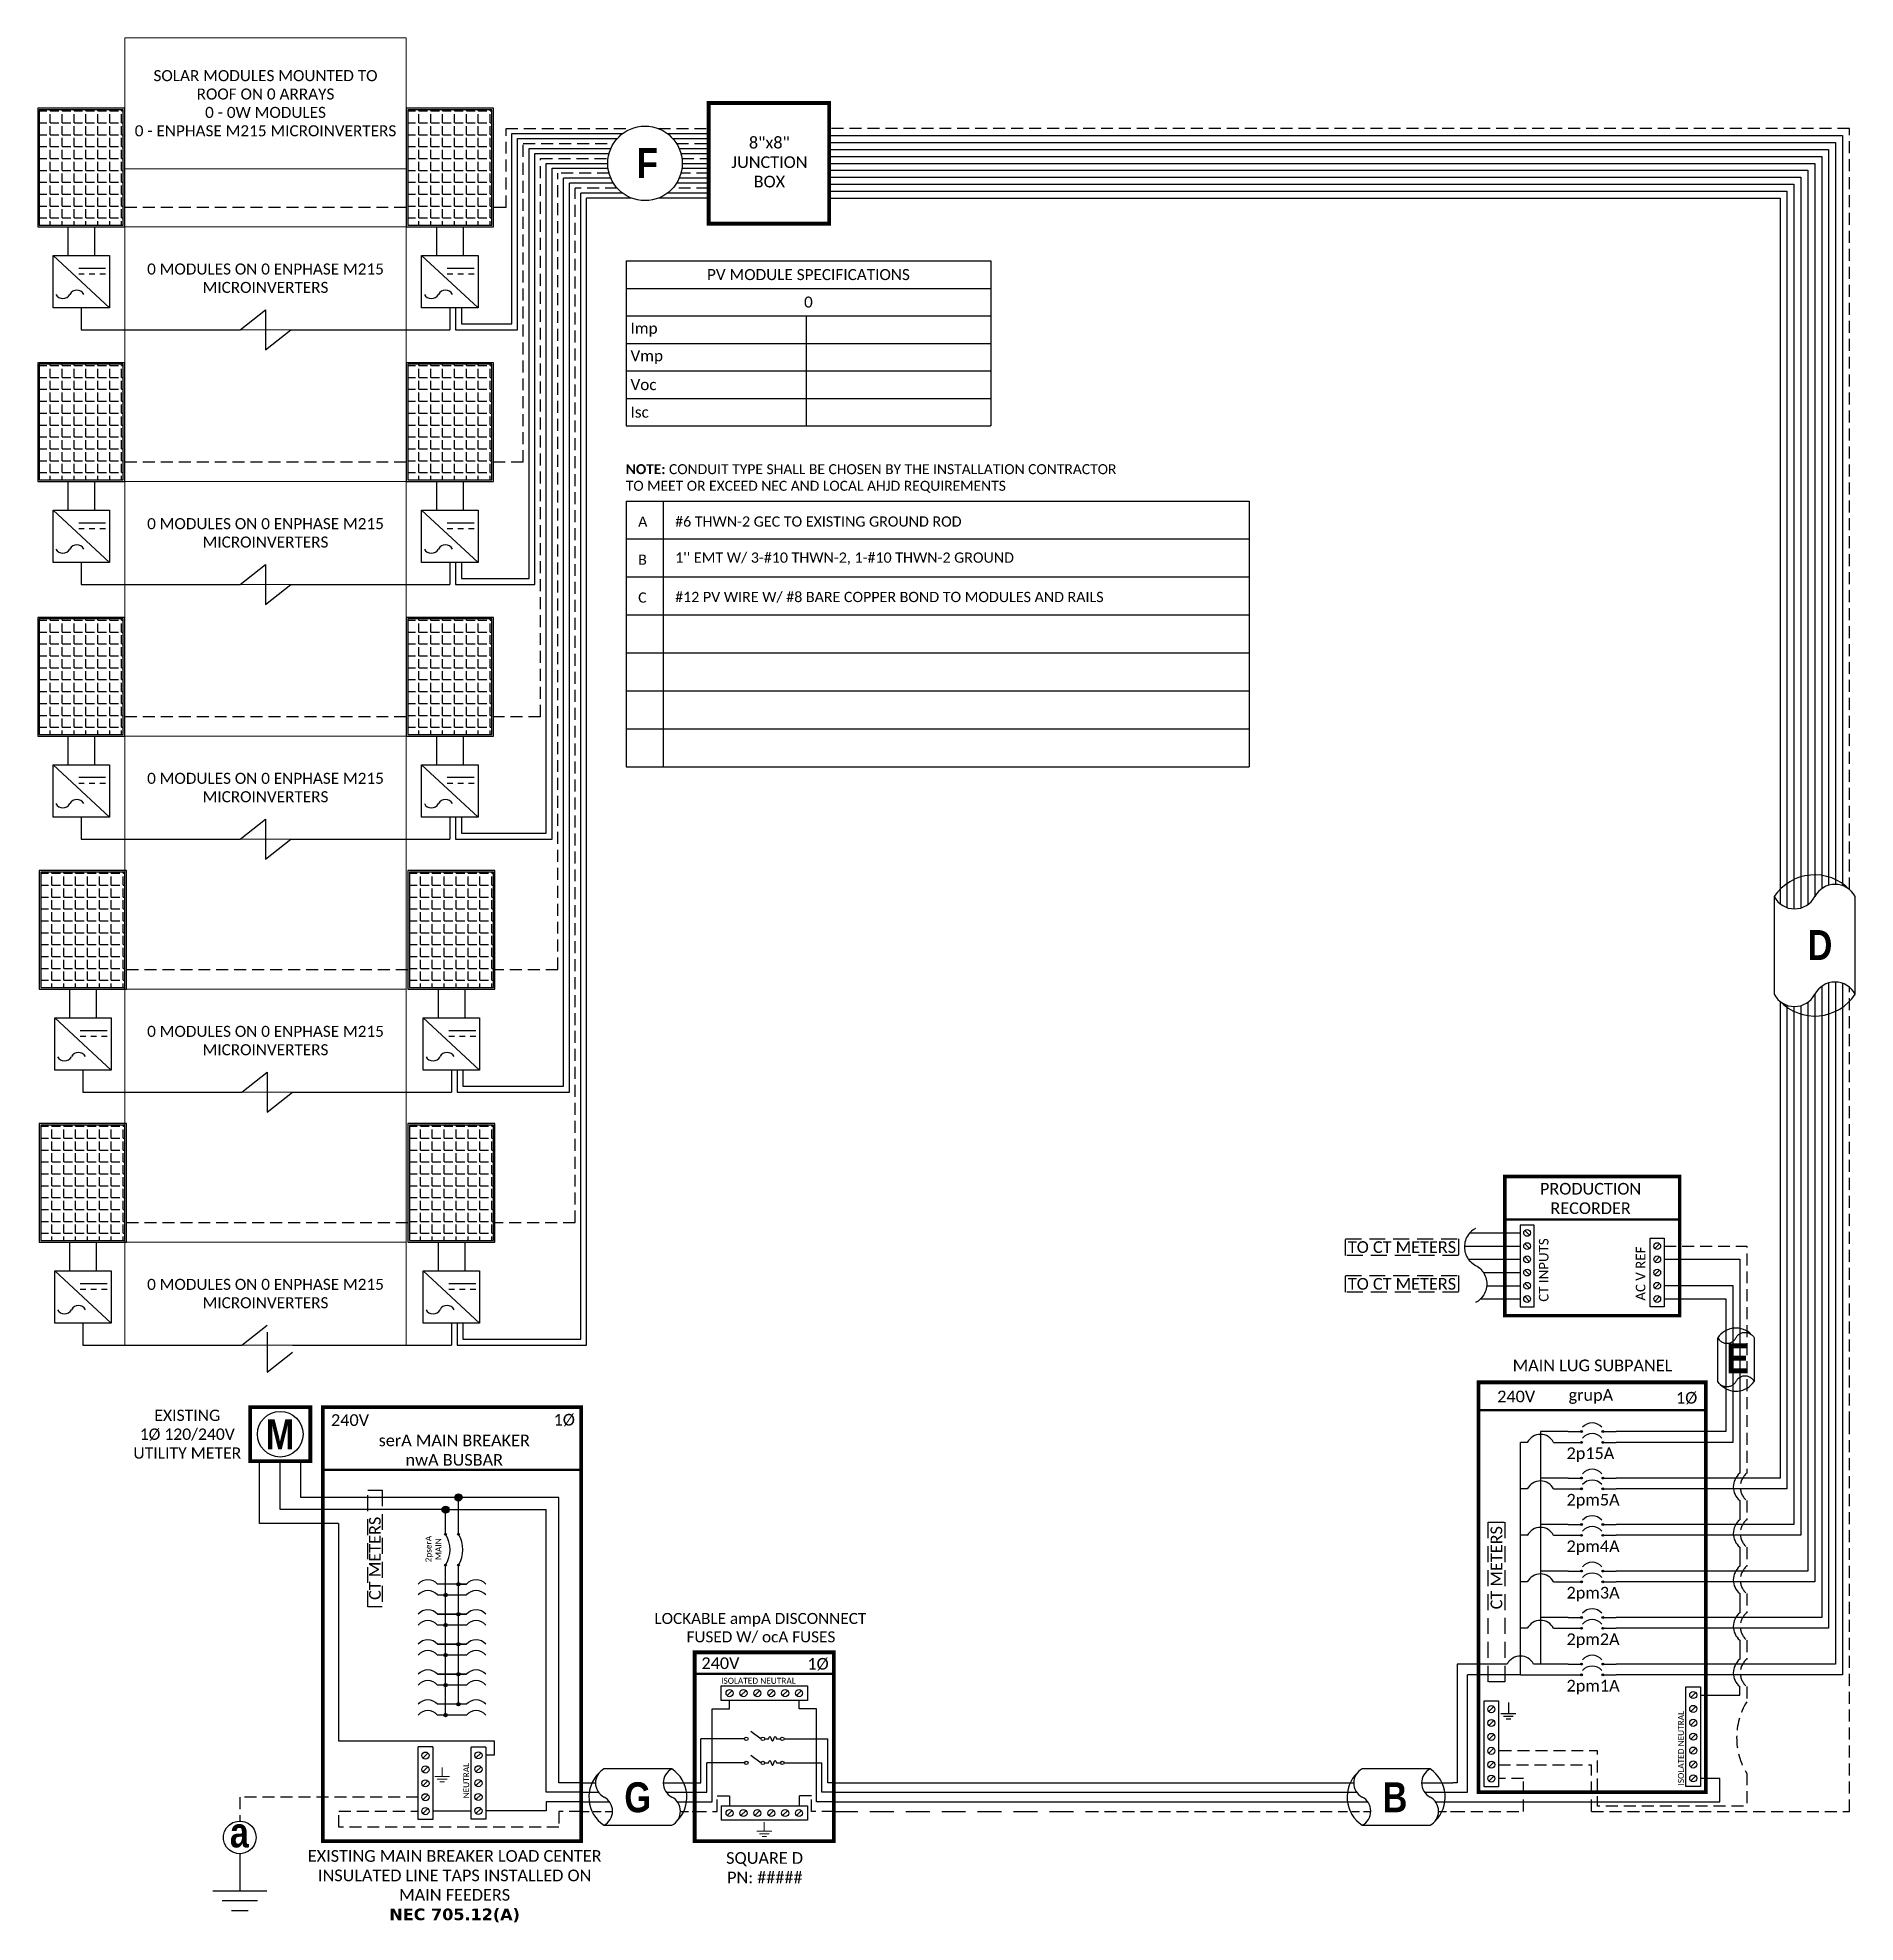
# Model space of a CAD drawing. Header units: feet. Extents: x 14703 to 15272, y 16028 to 16618.
import ezdxf

# ---------------------------------------------------------------- set-up
doc = ezdxf.new("R2010")
doc.units = ezdxf.units.FT
doc.header["$MEASUREMENT"] = 0
doc.linetypes.add('DASHED', pattern=[0.75, 0.5, -0.25])
doc.linetypes.add('HIDDEN', pattern=[0.375, 0.25, -0.125])
for name, color, linetype in [('E - MODULE', 7, 'Continuous'), ('ONE LINE BLOCKS', 7, 'Continuous'), ('TABLES', 7, 'Continuous'), ('TEXT', 7, 'Continuous'), ('Z - TITLEBLOCK TXT', 7, 'Continuous')]:
    doc.layers.add(name, color=color, linetype=linetype)
doc.styles.add('ONE LINE TXT', font='techb___.ttf')
doc.styles.get("Standard").update_dxf_attribs({"font": 'CALIBRI.TTF'})

msp = doc.modelspace()

# ---------------------------------------------------------------- texts
at = {"color": 1, "linetype": 'Continuous', "char_height": 9.3833, "attachment_point": 1, "style": 'ONE LINE TXT'}
for s, insert in [('{\\W1;\\C256;F}', (14890.42, 16583.19)), ('{\\W1;\\C256;D}', (15257.01, 16338.31)), ('{\\W1;\\C256;G}', (14886.5, 16071.41)), ('{\\W1;\\C256;B}', (15123.93, 16071.41))]:
    msp.add_mtext_dynamic_manual_height_columns(s, width=0.1385, gutter_width=2.13, heights=[0], dxfattribs=dict(at, insert=insert))
at = {"color": 10, "insert": (14886.95, 16484.22), "char_height": 3.10896, "attachment_point": 1}
msp.add_mtext_dynamic_manual_height_columns('\\A1;{\\fCalibri|b1|i0|c0|p34;NOTE:} {\\A0;\\H1.0052x;CONDUIT TYPE SHALL BE CHOSEN BY THE INSTALLATION CONTRACTOR\\PTO MEET OR EXCEED NEC AND LOCAL AHJD REQUIREMENTS}', width=164.3528, gutter_width=0, heights=[9.89], dxfattribs=at)
at = {"color": 1, "insert": (14808.41, 16140.9), "char_height": 3.658, "attachment_point": 5, "rotation": 90}
msp.add_mtext_dynamic_manual_height_columns(' CT METERS', width=27.4517, gutter_width=7.17, heights=[0], dxfattribs=at)

# ---------------------------------------------------------------- blocks, each defined once
blk = doc.blocks.new('*T14')
at = {"layer": 'Defpoints', "color": 8, "linetype": 'ByBlock', "lineweight": 0, "transparency": 16777216}
for p, q in [((0, 0), (88.16, 0)), ((0, 0), (0, -409.45)), ((88.16, 0), (88.16, -409.45)), ((0, -41.08), (88.16, -41.08)), ((0, -59.24), (88.16, -59.24)), ((0, -91.46), (88.16, -91.46)), ((0, -138.99), (88.16, -138.99)), ((0, -171.21), (88.16, -171.21)), ((0, -218.74), (88.16, -218.74)), ((0, -250.97), (88.16, -250.97)), ((0, -297.99), (88.16, -297.99)), ((0, -330.21), (88.16, -330.21)), ((0, -377.23), (88.16, -377.23)), ((0, -409.45), (88.16, -409.45))]:
    blk.add_line(p, q, dxfattribs=at)
at = {"color": 0, "linetype": 'Continuous', "transparency": 16777216, "char_height": 3.4544, "width": 83.574, "attachment_point": 5}
for s, insert in [('{\\fCalibri|b0|i0|c0;SOLAR MODULES MOUNTED TO ROOF ON 0 ARRAYS^J0 - 0W MODULES^J0 - ENPHASE M215 MICROINVERTERS', (44.08, -20.54)), ('{\\fCalibri|b0|i0|c0;', (44.08, -50.16)), ('{\\fCalibri|b0|i0|c0;0 MODULES ON 0 ENPHASE M215 MICROINVERTERS', (44.08, -75.35)), ('{\\fCalibri|b0|i0|c0;', (44.08, -115.23)), ('{\\fCalibri|b0|i0|c0;0 MODULES ON 0 ENPHASE M215 MICROINVERTERS', (44.08, -155.1)), ('{\\fCalibri|b0|i0|c0;', (44.08, -194.98)), ('{\\fCalibri|b0|i0|c0;0 MODULES ON 0 ENPHASE M215 MICROINVERTERS', (44.08, -234.86)), ('{\\fCalibri|b0|i0|c0;', (44.08, -274.48)), ('{\\fCalibri|b0|i0|c0;0 MODULES ON 0 ENPHASE M215 MICROINVERTERS', (44.08, -314.1)), ('{\\fCalibri|b0|i0|c0;', (44.08, -353.72)), ('{\\fCalibri|b0|i0|c0;0 MODULES ON 0 ENPHASE M215 MICROINVERTERS', (44.08, -393.34))]:
    blk.add_mtext(s, dxfattribs=dict(at, insert=insert))
blk = doc.blocks.new('*U28')
at = {"color": 7, "linetype": 'Continuous'}
for p, q in [((-7.14, 13.31), (-28.39, 13.31)), ((-28.39, -4.31), (-7.14, -4.31))]:
    blk.add_line(p, q, dxfattribs=at)
at = {"color": 7}
for p, q in [((-35.53, 9), (-31.05, 9)), ((-9.81, 9), (0, 9))]:
    blk.add_line(p, q, dxfattribs=at)
at = {"color": 10}
for p, q in [((-35.53, 6), (-30.11, 6)), ((-8.87, 6), (0, 6))]:
    blk.add_line(p, q, dxfattribs=at)
at = {"color": 253}
for p, q in [((-35.53, 3), (-26.66, 3)), ((-5.41, 3), (0, 3))]:
    blk.add_line(p, q, dxfattribs=at)
at = {"color": 92, "linetype": 'HIDDEN', "ltscale": 10}
for p, q in [((-4.48, 0), (0, 0)), ((-35.53, 0), (-25.72, 0))]:
    blk.add_line(p, q, dxfattribs=at)
at = {"color": 7, "linetype": 'Continuous'}
for centre, start, end in [((-22.54, 4.5), 133.97324, 236.42648), ((-12.99, 4.5), 313.97324, 56.42648)]:
    blk.add_arc(centre, 10.58, start, end, dxfattribs=at)
at = {"linetype": 'Continuous'}
for centre, start, end in [((-26.08, 8.91), 117.66392, 242.33608), ((-4.83, 8.91), 117.66392, 242.33608), ((-30.7, 0.09), 297.66392, 62.33608), ((-9.45, 0.09), 297.66392, 62.33608)]:
    blk.add_arc(centre, 4.98, start, end, dxfattribs=at)
blk = doc.blocks.new('*U17')
at = {"color": 7}
blk.add_line((-79.14, 9), (0, 9), dxfattribs=at)
at = {"color": 10}
blk.add_line((-79.14, 6), (0, 6), dxfattribs=at)
at = {"color": 253}
blk.add_line((-79.14, 3), (0, 3), dxfattribs=at)
at = {"color": 92, "linetype": 'HIDDEN', "ltscale": 15}
blk.add_line((-79.14, 0), (0, 0), dxfattribs=at)
blk = doc.blocks.new('*U22')
at = {"lineweight": 50}
blk.add_line((-43.61, 43.06), (0, 43.06), dxfattribs=at)
at = {"color": 1, "linetype": 'Continuous'}
for p, q in [((-35.27, 34.78), (-35.27, 39.32)), ((-35.27, 39.32), (-8.32, 39.32)), ((-8.32, 39.32), (-8.32, 34.78)), ((-8.32, 34.78), (-35.27, 34.78)), ((-26.07, 25.18), (-22.81, 22.74)), ((-21.73, 22.73), (-20.49, 22.73)), ((-17.94, 22.73), (-16.7, 22.73)), ((-26.07, 17.65), (-22.81, 15.2)), ((-21.73, 15.2), (-20.49, 15.2)), ((-17.94, 15.2), (-16.7, 15.2)), ((-35.27, 1.76), (-8.32, 1.76)), ((-35.27, 1.76), (-35.27, -2.78)), ((-8.32, 1.76), (-8.32, -2.78)), ((-8.32, -2.78), (-35.27, -2.78))]:
    blk.add_line(p, q, dxfattribs=at)
at = {"color": 4, "linetype": 'Continuous'}
for p, q in [((-31.89, 37.83), (-33.46, 36.26)), ((-27.53, 37.83), (-29.11, 36.26)), ((-23.18, 37.83), (-24.76, 36.26)), ((-18.83, 37.83), (-20.41, 36.26)), ((-14.48, 37.83), (-16.06, 36.26)), ((-10.13, 37.83), (-11.7, 36.26)), ((-31.89, 0.28), (-33.46, -1.3)), ((-27.53, 0.28), (-29.11, -1.3)), ((-23.18, 0.28), (-24.76, -1.3)), ((-18.83, 0.28), (-20.41, -1.3)), ((-14.48, 0.28), (-16.06, -1.3)), ((-10.13, 0.28), (-11.7, -1.3))]:
    blk.add_line(p, q, dxfattribs=at)
at = {"color": 253, "linetype": 'Continuous'}
for p, q in [((-38.16, 3), (-38.16, 32.17)), ((-38.16, 32.17), (-32.67, 32.17)), ((-32.67, 32.17), (-32.67, 34.78)), ((-10.92, 32.17), (-10.92, 34.78)), ((-5.43, 32.17), (-10.92, 32.17)), ((-5.43, 3), (-5.43, 32.17)), ((-43.61, 3), (-38.16, 3)), ((0, 3), (-5.43, 3))]:
    blk.add_line(p, q, dxfattribs=at)
at = {"color": 7, "linetype": 'Continuous'}
for p, q in [((-27.97, 22.73), (-41.66, 22.73)), ((-41.66, 9), (-41.66, 22.73)), ((-15.62, 22.73), (-1.93, 22.73)), ((-1.93, 9), (-1.93, 22.73))]:
    blk.add_line(p, q, dxfattribs=at)
at = {"color": 10, "linetype": 'Continuous'}
for p, q in [((-27.97, 15.2), (-39.8, 15.2)), ((-39.8, 6), (-39.8, 15.2)), ((-15.62, 15.2), (-3.79, 15.19)), ((-3.79, 6), (-3.79, 15.2)), ((-43.61, 6), (-39.8, 6)), ((0, 6), (-3.79, 6))]:
    blk.add_line(p, q, dxfattribs=at)
at = {"color": 7}
for p, q in [((-43.61, 9), (-41.66, 9)), ((0, 9), (-1.93, 9))]:
    blk.add_line(p, q, dxfattribs=at)
at = {"color": 92, "linetype": 'HIDDEN', "ltscale": 15}
for p, q in [((-43.61, 0), (-36.58, 0)), ((-36.58, 0), (-36.58, 4.9)), ((-36.58, 4.9), (-32.67, 4.9)), ((-32.67, 4.9), (-32.67, 1.76)), ((-7.01, 4.9), (-10.92, 4.9)), ((-10.92, 4.9), (-10.92, 1.76)), ((-7.01, 0), (-7.01, 4.9)), ((0, 0), (-7.01, 0))]:
    blk.add_line(p, q, dxfattribs=at)
at = {"lineweight": 50, "const_width": 1.19}
blk.add_lwpolyline([(-43.61, -9.34), (-43.61, 49.84), (0, 49.84), (0, -9.34)], close=True, dxfattribs=at)
at = {"color": 92, "linetype": 'Continuous', "lineweight": 5, "ltscale": 0.05, "flags": 128}
for points in [[(-21.8, -3.32), (-21.8, -6.17)], [(-24.14, -6.17), (-19.45, -6.17)], [(-20.27, -7.03), (-23.32, -7.03)], [(-21.08, -7.9), (-22.51, -7.9)]]:
    blk.add_lwpolyline(points, dxfattribs=at)
at = {"color": 4, "linetype": 'Continuous'}
for centre in [(-32.67, 37.05), (-28.32, 37.05), (-23.97, 37.05), (-19.62, 37.05), (-15.27, 37.05), (-10.92, 37.05), (-32.67, -0.51), (-28.32, -0.51), (-23.97, -0.51), (-19.62, -0.51), (-15.27, -0.51), (-10.92, -0.51)]:
    blk.add_circle(centre, 1.11, dxfattribs=at)
at = {"color": 1, "linetype": 'Continuous'}
for centre in [(-27.43, 22.73), (-22.27, 22.73), (-16.16, 22.73), (-27.43, 15.2), (-22.27, 15.2), (-16.16, 15.19)]:
    blk.add_circle(centre, 0.541, dxfattribs=at)
for points in [[(-20.49, 22.73), (-20.12, 23.49), (-19.22, 21.97), (-18.39, 23.49), (-17.94, 22.73)], [(-20.49, 15.2), (-20.12, 15.96), (-19.22, 14.43), (-18.39, 15.96), (-17.94, 15.2)]]:
    blk.add_spline(points, degree=3, dxfattribs=at)
at = {"color": 7}
blk.add_blockref('*U28', (-43.61, 0), dxfattribs=at)
at = {"color": 4, "linetype": 'Continuous'}
blk.add_text('ISOLATED NEUTRAL', height=1.8743, dxfattribs=at).set_placement((-35.32, 39.97))
at = {"color": 1}
for s, width, gutter_width, heights, insert, char_height, attachment_point in [('\\A1;\\pi2.6661;LOCKABLE ampA DISCONNECT \\P\\pi12.722;FUSED W/ ocA FUSES', 71.8931, 92.23, [18.56], (-58.88, 62.16), 3.4544, 1), ('240V', 0.1481, 0.75, [0], (-35.55, 46.4), 3.658, 5), ('1Ø', 0.1481, 0.75, [0], (-4.98, 46.1), 3.658, 5), ('\\A1;\\pi5.5987,t23.887;SQUARE D\\P\\pi5.8899,t24.178;PN: #####', 35.0816, 28.88, [13.54], (-39.35, -12.75), 3.6576, 1)]:
    blk.add_mtext_dynamic_manual_height_columns(s, width=width, gutter_width=gutter_width, heights=heights, dxfattribs=dict(at, insert=insert, char_height=char_height, attachment_point=attachment_point))
blk = doc.blocks.new('lineTapPanel')
at = {"linetype": 'Continuous'}
h = blk.add_hatch(color=254, dxfattribs=at)
h.dxf.hatch_style = 1
edge = h.paths.add_edge_path()
edge.add_arc((-42.47, 94.51), 1.11, 0, 360)
h = blk.add_hatch(color=254, dxfattribs=at)
h.dxf.hatch_style = 1
edge = h.paths.add_edge_path()
edge.add_arc((-38.44, 98.34), 1.11, 0, 360)
h = blk.add_hatch(color=1, dxfattribs=at)
h.dxf.hatch_style = 1
edge = h.paths.add_edge_path()
edge.add_arc((-42.47, 86.8), 0.291, 0, 360)
h = blk.add_hatch(color=1, dxfattribs=at)
h.dxf.hatch_style = 1
edge = h.paths.add_edge_path()
edge.add_arc((-38.44, 86.8), 0.291, 0, 360)
h = blk.add_hatch(color=1, dxfattribs=at)
h.dxf.hatch_style = 1
edge = h.paths.add_edge_path()
edge.add_arc((-42.47, 77.16), 0.291, 0, 360)
h = blk.add_hatch(color=1, dxfattribs=at)
h.dxf.hatch_style = 1
edge = h.paths.add_edge_path()
edge.add_arc((-38.44, 77.16), 0.291, 0, 360)
h = blk.add_hatch(color=1, dxfattribs=at)
h.dxf.hatch_style = 1
edge = h.paths.add_edge_path()
edge.add_arc((-38.44, 71.16), 0.528, 0, 360)
h = blk.add_hatch(color=1, dxfattribs=at)
h.dxf.hatch_style = 1
edge = h.paths.add_edge_path()
edge.add_arc((-42.47, 67.78), 0.528, 0, 360)
h = blk.add_hatch(color=1, dxfattribs=at)
h.dxf.hatch_style = 1
edge = h.paths.add_edge_path()
edge.add_arc((-38.44, 61.76), 0.528, 0, 360)
h = blk.add_hatch(color=1, dxfattribs=at)
h.dxf.hatch_style = 1
edge = h.paths.add_edge_path()
edge.add_arc((-42.47, 58.38), 0.528, 0, 360)
h = blk.add_hatch(color=1, dxfattribs=at)
h.dxf.hatch_style = 1
edge = h.paths.add_edge_path()
edge.add_arc((-42.47, 48.98), 0.528, 0, 360)
h = blk.add_hatch(color=1, dxfattribs=at)
h.dxf.hatch_style = 1
edge = h.paths.add_edge_path()
edge.add_arc((-38.44, 52.36), 0.528, 0, 360)
h = blk.add_hatch(color=1, dxfattribs=at)
h.dxf.hatch_style = 1
edge = h.paths.add_edge_path()
edge.add_arc((-38.44, 42.95), 0.528, 0, 360)
h = blk.add_hatch(color=1, dxfattribs=at)
h.dxf.hatch_style = 1
edge = h.paths.add_edge_path()
edge.add_arc((-42.47, 39.58), 0.528, 0, 360)
h = blk.add_hatch(color=1, dxfattribs=at)
h.dxf.hatch_style = 1
edge = h.paths.add_edge_path()
edge.add_arc((-42.47, 30.17), 0.528, 0, 360)
h = blk.add_hatch(color=1, dxfattribs=at)
h.dxf.hatch_style = 1
edge = h.paths.add_edge_path()
edge.add_arc((-38.44, 33.55), 0.528, 0, 360)
at = {"color": 155, "true_color": 0x647190}
blk.add_line((-80.92, 126.59), (0, 126.59), dxfattribs=at)
at = {"color": 253, "linetype": 'Continuous'}
for p, q in [((-100.73, 90.2), (-100.73, 109.7)), ((-76.04, 90.2), (-100.73, 90.2)), ((-76.04, 90.2), (-76.04, 22.16)), ((-76.04, 22.16), (-27.25, 22.16)), ((-27.25, 22.16), (-27.25, 17.57)), ((-27.25, 17.57), (-29.89, 17.57)), ((-11.01, 0.16), (-29.89, 0.16)), ((0, 3), (-11.01, 3)), ((-11.01, 3), (-11.01, 0.16))]:
    blk.add_line(p, q, dxfattribs=at)
at = {"color": 10, "linetype": 'Continuous'}
for p, q in [((-94.24, 94.51), (-94.24, 109.7)), ((-43.58, 94.51), (-94.24, 94.51)), ((-41.36, 94.51), (-10.98, 94.51)), ((-10.98, 6), (-10.98, 94.51)), ((-42.47, 87.09), (-42.47, 93.4)), ((-42.47, 30.17), (-42.47, 76.87)), ((-35.88, 67.78), (-45.04, 67.78)), ((-35.88, 58.38), (-45.04, 58.38)), ((-35.88, 48.98), (-45.04, 48.98)), ((-35.88, 39.58), (-45.04, 39.58)), ((-35.88, 30.17), (-45.04, 30.17)), ((0, 6), (-10.98, 6))]:
    blk.add_line(p, q, dxfattribs=at)
at = {"color": 7, "linetype": 'Continuous'}
for p, q in [((-87.75, 98.34), (-87.75, 109.7)), ((-39.56, 98.34), (-87.75, 98.34)), ((-38.44, 87.09), (-38.44, 97.23)), ((-6.96, 9), (-6.96, 98.34)), ((-38.44, 61.76), (-38.44, 76.87)), ((-35.88, 71.16), (-45.04, 71.16)), ((-38.44, 71.16), (-35.88, 71.16)), ((-45.04, 61.76), (-35.88, 61.76)), ((-35.88, 61.76), (-45.04, 61.76)), ((-38.44, 52.36), (-38.44, 61.76)), ((-45.04, 52.36), (-35.88, 52.36)), ((-35.88, 52.36), (-45.04, 52.36)), ((-38.44, 42.95), (-38.44, 52.36)), ((-45.04, 42.95), (-35.88, 42.95)), ((-35.88, 42.95), (-45.04, 42.95)), ((-38.44, 33.55), (-38.44, 42.95)), ((-35.88, 33.55), (-45.04, 33.55))]:
    blk.add_line(p, q, dxfattribs=at)
at = {"lineweight": 50}
blk.add_line((-80.92, 106.95), (0, 106.95), dxfattribs=at)
at = {"color": 7}
for p, q in [((-6.96, 98.34), (-37.33, 98.34)), ((0, 9), (-6.96, 9))]:
    blk.add_line(p, q, dxfattribs=at)
at = {"color": 1, "linetype": 'Continuous'}
for p, q in [((-51.03, -2.51), (-51.03, 20.23)), ((-46.49, 20.23), (-51.03, 20.23)), ((-46.49, 20.23), (-46.49, -2.51)), ((-34.43, -2.43), (-34.43, 20.16)), ((-29.89, 20.16), (-34.43, 20.16)), ((-29.89, 20.16), (-29.89, -2.43)), ((-46.49, -2.51), (-51.03, -2.51)), ((-29.89, -2.43), (-34.43, -2.43))]:
    blk.add_line(p, q, dxfattribs=at)
at = {"color": 4, "linetype": 'Continuous'}
for p, q in [((-47.97, 18.28), (-49.55, 16.71)), ((-31.37, 18.35), (-32.94, 16.78)), ((-47.97, 13.93), (-49.55, 12.36)), ((-31.37, 14), (-32.94, 12.43)), ((-47.97, 9.58), (-49.55, 8.01)), ((-31.37, 9.65), (-32.94, 8.08)), ((-47.97, 5.23), (-49.55, 3.66)), ((-47.97, 0.88), (-49.55, -0.69)), ((-31.37, 5.3), (-32.94, 3.73)), ((-31.37, 0.95), (-32.94, -0.62))]:
    blk.add_line(p, q, dxfattribs=at)
at = {"color": 92, "linetype": 'HIDDEN', "ltscale": 15}
for p, q in [((-51.03, 4.44), (-106.89, 4.44)), ((-106.89, 4.44), (-106.89, -4.87)), ((-75.84, -4.96), (-75.84, 0.09)), ((-75.84, 0.09), (-51.03, 0.09)), ((0, 0), (-6.96, 0)), ((-6.96, -4.96), (-75.84, -4.96)), ((-6.96, 0), (-6.96, -4.96))]:
    blk.add_line(p, q, dxfattribs=at)
at = {"color": 92, "linetype": 'Continuous', "ltscale": 15}
blk.add_line((-34.43, 0.09), (-46.49, 0.09), dxfattribs=at)
at = {"color": 92, "ltscale": 15}
blk.add_line((-106.89, -4.87), (-106.89, -24.84), dxfattribs=at)
at = {"lineweight": 50, "const_width": 1.19}
for points in [[(-103.67, 109.7), (-103.67, 126.59), (-84.82, 126.59), (-84.82, 109.7)], [(-80.92, -9.3), (-80.92, 126.59), (0, 126.59), (0, -9.3)]]:
    blk.add_lwpolyline(points, close=True, dxfattribs=at)
at = {"color": 92, "linetype": 'Continuous', "lineweight": 5, "ltscale": 0.05, "flags": 128}
for points in [[(-43.54, 13.81), (-43.54, 10.97)], [(-45.88, 10.97), (-41.2, 10.97)], [(-42.01, 10.1), (-45.07, 10.1)], [(-42.82, 9.23), (-44.25, 9.23)]]:
    blk.add_lwpolyline(points, dxfattribs=at)
at = {"color": 92, "linetype": 'Continuous', "ltscale": 4, "flags": 128}
for points in [[(-115.37, -24.84), (-98.41, -24.84)], [(-101.35, -27.98), (-112.43, -27.98)], [(-104.29, -31.12), (-109.49, -31.12)]]:
    blk.add_lwpolyline(points, dxfattribs=at)
at = {"linetype": 'Continuous'}
blk.add_circle((-94.24, 118.15), 7.15, dxfattribs=at)
at = {"color": 7, "linetype": 'Continuous'}
for centre in [(-42.47, 94.51), (-38.44, 98.34), (-38.44, 98.34)]:
    blk.add_circle(centre, 1.11, dxfattribs=at)
at = {"color": 1, "linetype": 'Continuous'}
for centre, radius in [((-42.47, 86.8), 0.291), ((-38.44, 86.8), 0.291), ((-42.47, 77.16), 0.291), ((-38.44, 77.16), 0.291), ((-38.44, 71.16), 0.528), ((-42.47, 67.78), 0.528), ((-38.44, 61.76), 0.528), ((-42.47, 58.38), 0.528), ((-42.47, 48.98), 0.528), ((-38.44, 52.36), 0.528), ((-38.44, 42.95), 0.528), ((-42.47, 39.58), 0.528), ((-42.47, 30.17), 0.528), ((-38.44, 33.55), 0.528)]:
    blk.add_circle(centre, radius, dxfattribs=at)
at = {"color": 4, "linetype": 'Continuous'}
for centre in [(-48.76, 17.49), (-32.16, 17.57), (-48.76, 13.14), (-32.16, 13.21), (-48.76, 8.79), (-32.16, 8.86), (-48.76, 4.44), (-48.76, 0.09), (-32.16, 4.51), (-32.16, 0.16)]:
    blk.add_circle(centre, 1.11, dxfattribs=at)
at = {"color": 1, "linetype": 'Continuous'}
for centre, radius, start, end in [((-50.14, 81.98), 9.06, 327.87082, 32.12918), ((-46.11, 81.98), 9.06, 327.87082, 32.12918), ((-48.03, 68.62), 3.93, 40.3392, 139.6608), ((-32.88, 68.62), 3.93, 40.3392, 139.6608), ((-48.03, 65.24), 3.93, 40.3392, 139.6608), ((-32.88, 65.24), 3.93, 40.3392, 139.6608), ((-48.03, 59.21), 3.93, 40.3392, 139.6608), ((-48.03, 55.84), 3.93, 40.3392, 139.6608), ((-32.88, 59.21), 3.93, 40.3392, 139.6608), ((-32.88, 55.84), 3.93, 40.3392, 139.6608), ((-48.03, 49.81), 3.93, 40.3392, 139.6608), ((-32.88, 49.81), 3.93, 40.3392, 139.6608), ((-48.03, 46.43), 3.93, 40.3392, 139.6608), ((-32.88, 46.43), 3.93, 40.3392, 139.6608), ((-48.03, 40.41), 3.93, 40.3392, 139.6608), ((-32.88, 40.41), 3.93, 40.3392, 139.6608), ((-48.03, 37.03), 3.93, 40.3392, 139.6608), ((-32.88, 37.03), 3.93, 40.3392, 139.6608), ((-48.03, 31.01), 3.93, 40.3392, 139.6608), ((-48.03, 27.63), 3.93, 40.3392, 139.6608), ((-32.88, 31.01), 3.93, 40.3392, 139.6608), ((-32.88, 27.63), 3.93, 40.3392, 139.6608)]:
    blk.add_arc(centre, radius, start, end, dxfattribs=at)
at = {"color": 253, "linetype": 'Continuous', "style": 'ONE LINE TXT'}
blk.add_text('M', height=9.38, dxfattribs=at).set_placement((-98.8, 113.43))
at = {"color": 4, "linetype": 'Continuous'}
blk.add_text('NEUTRAL', height=1.874, rotation=90, dxfattribs=at).set_placement((-35.08, 4.08))
at = {"color": 1, "attachment_point": 5}
for s, width, gutter_width, heights, insert, char_height in [('EXISTING\\P1Ø 120/240V UTILITY METER', 37.8067, 7.17, [0], (-123.35, 118.13), 3.5433), ('240V', 0.1481, 0.75, [0], (-72.39, 122.54), 3.658), ('1Ø', 0.1481, 0.75, [0], (-5.31, 122.54), 3.658), ('serA MAIN BREAKER\\PnwA BUSBAR', 72.4998, 0.75, [0], (-39.75, 113.14), 3.6576), ('EXISTING MAIN BREAKER LOAD CENTER INSULATED LINE TAPS INSTALLED ON MAIN FEEDERS\\P{\\fVerdana|b1|i0|c0|p34;NEC 705.12(A)}', 98.9176, 7.17, [106.42], (-39.63, -23.42), 3.6576)]:
    blk.add_mtext_dynamic_manual_height_columns(s, width=width, gutter_width=gutter_width, heights=heights, dxfattribs=dict(at, insert=insert, char_height=char_height))
at = {"color": 4, "linetype": 'Continuous', "insert": (-46.25, 82.15), "char_height": 1.874, "attachment_point": 5, "rotation": 90}
blk.add_mtext_dynamic_manual_height_columns('2pserA\\PMAIN', width=0.1481, gutter_width=0.75, heights=[0], dxfattribs=at)
blk = doc.blocks.new('*U24')
at = {"color": 7}
blk.add_blockref('lineTapPanel', (0, 0), dxfattribs=at)
blk = doc.blocks.new('8x8box')
at = {"lineweight": 50, "const_width": 1.19}
blk.add_lwpolyline([(37.78, 0), (0, 0), (0, 37.78), (37.78, 37.78)], close=True, dxfattribs=at)
at = {"color": 1, "insert": (19.03, 19.26), "char_height": 3.6576, "attachment_point": 5}
blk.add_mtext_dynamic_manual_height_columns('8"x8"  JUNCTION BOX ', width=0.4767, gutter_width=7.17, heights=[0], dxfattribs=at)
blk = doc.blocks.new('*T15')
at = {"color": 0, "lineweight": -2, "transparency": 16777216}
for p, q in [((0, 0), (114.19, 0)), ((0, 0), (0, -51.69)), ((114.19, 0), (114.19, -51.69)), ((0, -8.62), (114.19, -8.62)), ((0, -17.23), (114.19, -17.23)), ((56.41, -17.23), (56.41, -51.69)), ((0, -25.85), (114.19, -25.85)), ((0, -34.46), (114.19, -34.46)), ((0, -43.08), (114.19, -43.08)), ((0, -51.69), (114.19, -51.69))]:
    blk.add_line(p, q, dxfattribs=at)
at = {"color": 0, "linetype": 'Continuous', "transparency": 16777216, "char_height": 3.4544}
for s, insert, width, attachment_point in [('{\\fCalibri|b0|i0|c0;PV MODULE SPECIFICATIONS', (57.09, -4.31), 111.433, 5), ('{\\fCalibri|b0|i0|c0;0', (57.09, -12.92), 111.433, 5), ('{\\fCalibri|b0|i0|c0;Imp', (1.38, -21.54), 53.6551, 4), ('{\\fCalibri|b0|i0|c0;', (57.78, -21.54), 55.0254, 4), ('{\\fCalibri|b0|i0|c0;Vmp', (1.38, -30.15), 53.6551, 4), ('{\\fCalibri|b0|i0|c0;', (57.78, -30.15), 55.0254, 4), ('{\\fCalibri|b0|i0|c0;Voc', (1.38, -38.77), 53.6551, 4), ('{\\fCalibri|b0|i0|c0;', (57.78, -38.77), 55.0254, 4), ('{\\fCalibri|b0|i0|c0;Isc', (1.38, -47.39), 53.6551, 4), ('{\\fCalibri|b0|i0|c0;', (57.78, -47.39), 55.0254, 4)]:
    blk.add_mtext(s, dxfattribs=dict(at, insert=insert, width=width, attachment_point=attachment_point))
blk = doc.blocks.new('*U19')
at = {"color": 7}
blk.add_line((-79.14, 9), (0, 9), dxfattribs=at)
at = {"color": 10}
blk.add_line((-79.14, 6), (0, 6), dxfattribs=at)
at = {"color": 253}
blk.add_line((-79.14, 3), (0, 3), dxfattribs=at)
at = {"color": 92, "linetype": 'DASHED', "ltscale": 15}
blk.add_line((-79.14, 0), (0, 0), dxfattribs=at)
blk = doc.blocks.new('*U25')
at = {"color": 7}
blk.add_lwpolyline([(-5.67, 6.83), (-5.45, 6.47), (-5.45, 6.47), (-5.45, 6.47), (-5.25, 6.22), (-5.08, 6.04), (-4.92, 5.89), (-4.75, 5.76), (-4.49, 5.58), (-4.28, 5.46), (-4.05, 5.36), (-3.81, 5.27), (-3.57, 5.2), (-3.33, 5.16), (-3.09, 5.13), (-2.83, 5.12), (-2.59, 5.13), (-2.34, 5.16), (-2.1, 5.21), (-1.85, 5.27), (-1.63, 5.36), (-1.39, 5.46), (-1.18, 5.58), (-0.99, 5.71), (-0.85, 5.81), (-0.77, 5.87), (-0.58, 6.04), (-0.43, 6.21), (-0.28, 6.39), (-0.14, 6.6), (0, 6.83), (0.14, 7.07), (0.28, 7.28), (0.43, 7.46), (0.58, 7.62), (0.77, 7.8), (0.85, 7.86), (0.99, 7.96), (1.18, 8.09), (1.39, 8.21), (1.63, 8.31), (1.85, 8.39), (2.1, 8.46), (2.34, 8.51), (2.59, 8.54), (2.83, 8.55), (3.09, 8.54), (3.33, 8.51), (3.57, 8.46), (3.81, 8.39), (4.05, 8.31), (4.28, 8.2), (4.49, 8.09), (4.75, 7.91), (4.92, 7.77), (5.08, 7.63), (5.25, 7.45), (5.45, 7.2), (5.45, 7.2), (5.45, 7.2), (5.67, 6.83), (5.67, -6.83), (5.45, -6.47), (5.45, -6.47), (5.45, -6.47), (5.25, -6.22), (5.08, -6.04), (4.92, -5.89), (4.75, -5.76), (4.49, -5.58), (4.28, -5.46), (4.05, -5.36), (3.81, -5.27), (3.57, -5.2), (3.33, -5.16), (3.09, -5.13), (2.83, -5.12), (2.59, -5.13), (2.34, -5.16), (2.1, -5.21), (1.85, -5.27), (1.63, -5.36), (1.39, -5.46), (1.18, -5.58), (0.99, -5.71), (0.85, -5.81), (0.77, -5.87), (0.58, -6.04), (0.43, -6.21), (0.28, -6.39), (0.14, -6.6), (0, -6.83), (-0.14, -7.07), (-0.28, -7.28), (-0.43, -7.46), (-0.58, -7.62), (-0.77, -7.8), (-0.85, -7.86), (-0.99, -7.96), (-1.18, -8.09), (-1.39, -8.21), (-1.63, -8.31), (-1.85, -8.39), (-2.1, -8.46), (-2.34, -8.51), (-2.59, -8.54), (-2.83, -8.55), (-3.09, -8.54), (-3.33, -8.51), (-3.57, -8.46), (-3.81, -8.39), (-4.05, -8.31), (-4.28, -8.2), (-4.49, -8.09), (-4.75, -7.91), (-4.92, -7.77), (-5.08, -7.63), (-5.25, -7.45), (-5.45, -7.2), (-5.45, -7.2), (-5.45, -7.2), (-5.67, -6.83), (-5.67, -6.83)], close=True, dxfattribs=at)
at = {"color": 7, "linetype": 'Continuous'}
for centre, start, end in [((0, 3.07), 43.97324, 146.42648), ((0, -3.07), 223.97324, 326.42648)]:
    blk.add_arc(centre, 6.81, start, end, dxfattribs=at)
at = {"color": 1, "linetype": 'Continuous', "insert": (-3.04, 5.1), "char_height": 9.3833, "attachment_point": 1, "style": 'ONE LINE TXT'}
blk.add_mtext_dynamic_manual_height_columns('{\\W1;\\C256;E}', width=0.1385, gutter_width=2.13, heights=[0], dxfattribs=at)
blk = doc.blocks.new('SUB WITH RECORDER 5 CKTS')
at = {"layer": 'ONE LINE BLOCKS', "linetype": 'Continuous'}
h = blk.add_hatch(color=1, dxfattribs=at)
h.dxf.hatch_style = 1
edge = h.paths.add_edge_path()
edge.add_arc((40.28, 118.97), 0.291, 0, 360)
h = blk.add_hatch(color=1, dxfattribs=at)
h.dxf.hatch_style = 1
edge = h.paths.add_edge_path()
edge.add_arc((46.96, 118.97), 0.291, 0, 360)
h = blk.add_hatch(color=1, dxfattribs=at)
h.dxf.hatch_style = 1
edge = h.paths.add_edge_path()
edge.add_arc((40.28, 115.59), 0.291, 0, 360)
h = blk.add_hatch(color=1, dxfattribs=at)
h.dxf.hatch_style = 1
edge = h.paths.add_edge_path()
edge.add_arc((46.96, 115.59), 0.291, 0, 360)
h = blk.add_hatch(color=1, dxfattribs=at)
h.dxf.hatch_style = 1
edge = h.paths.add_edge_path()
edge.add_arc((40.28, 104.41), 0.291, 0, 360)
h = blk.add_hatch(color=1, dxfattribs=at)
h.dxf.hatch_style = 1
edge = h.paths.add_edge_path()
edge.add_arc((40.28, 101.03), 0.291, 0, 360)
h = blk.add_hatch(color=1, dxfattribs=at)
h.dxf.hatch_style = 1
edge = h.paths.add_edge_path()
edge.add_arc((46.96, 104.41), 0.291, 0, 360)
h = blk.add_hatch(color=1, dxfattribs=at)
h.dxf.hatch_style = 1
edge = h.paths.add_edge_path()
edge.add_arc((46.96, 101.03), 0.291, 0, 360)
h = blk.add_hatch(color=1, dxfattribs=at)
h.dxf.hatch_style = 1
edge = h.paths.add_edge_path()
edge.add_arc((40.28, 89.85), 0.291, 0, 360)
h = blk.add_hatch(color=1, dxfattribs=at)
h.dxf.hatch_style = 1
edge = h.paths.add_edge_path()
edge.add_arc((46.96, 89.85), 0.291, 0, 360)
h = blk.add_hatch(color=1, dxfattribs=at)
h.dxf.hatch_style = 1
edge = h.paths.add_edge_path()
edge.add_arc((40.28, 86.47), 0.291, 0, 360)
h = blk.add_hatch(color=1, dxfattribs=at)
h.dxf.hatch_style = 1
edge = h.paths.add_edge_path()
edge.add_arc((46.96, 86.47), 0.291, 0, 360)
h = blk.add_hatch(color=1, dxfattribs=at)
h.dxf.hatch_style = 1
edge = h.paths.add_edge_path()
edge.add_arc((40.28, 75.29), 0.291, 0, 360)
h = blk.add_hatch(color=1, dxfattribs=at)
h.dxf.hatch_style = 1
edge = h.paths.add_edge_path()
edge.add_arc((40.28, 71.91), 0.291, 0, 360)
h = blk.add_hatch(color=1, dxfattribs=at)
h.dxf.hatch_style = 1
edge = h.paths.add_edge_path()
edge.add_arc((46.96, 75.29), 0.291, 0, 360)
h = blk.add_hatch(color=1, dxfattribs=at)
h.dxf.hatch_style = 1
edge = h.paths.add_edge_path()
edge.add_arc((46.96, 71.91), 0.291, 0, 360)
h = blk.add_hatch(color=1, dxfattribs=at)
h.dxf.hatch_style = 1
edge = h.paths.add_edge_path()
edge.add_arc((40.28, 60.73), 0.291, 0, 360)
h = blk.add_hatch(color=1, dxfattribs=at)
h.dxf.hatch_style = 1
edge = h.paths.add_edge_path()
edge.add_arc((46.96, 60.73), 0.291, 0, 360)
h = blk.add_hatch(color=1, dxfattribs=at)
h.dxf.hatch_style = 1
edge = h.paths.add_edge_path()
edge.add_arc((40.28, 57.35), 0.291, 0, 360)
h = blk.add_hatch(color=1, dxfattribs=at)
h.dxf.hatch_style = 1
edge = h.paths.add_edge_path()
edge.add_arc((46.96, 57.35), 0.291, 0, 360)
h = blk.add_hatch(color=1, dxfattribs=at)
h.dxf.hatch_style = 1
edge = h.paths.add_edge_path()
edge.add_arc((40.28, 46.17), 0.291, 0, 360)
h = blk.add_hatch(color=1, dxfattribs=at)
h.dxf.hatch_style = 1
edge = h.paths.add_edge_path()
edge.add_arc((40.28, 42.79), 0.291, 0, 360)
h = blk.add_hatch(color=1, dxfattribs=at)
h.dxf.hatch_style = 1
edge = h.paths.add_edge_path()
edge.add_arc((46.96, 46.17), 0.291, 0, 360)
h = blk.add_hatch(color=1, dxfattribs=at)
h.dxf.hatch_style = 1
edge = h.paths.add_edge_path()
edge.add_arc((46.96, 42.79), 0.291, 0, 360)
at = {"linetype": 'Continuous'}
for p, q in [((5.31, 181.19), (21.09, 181.19)), ((3.63, 177.05), (21.09, 177.05)), ((4.86, 172.91), (21.09, 172.91)), ((9.57, 168.77), (21.09, 168.77)), ((8.64, 160.49), (21.09, 160.49)), ((10.61, 164.63), (21.09, 164.63))]:
    blk.add_line(p, q, dxfattribs=at)
at = {"color": 253, "linetype": 'Continuous'}
for p, q in [((66.15, 172.96), (89.82, 172.96)), ((89.82, 172.96), (89.82, 105.9)), ((89.82, 97.34), (89.82, 91.34)), ((89.82, 82.78), (89.82, 76.78)), ((89.82, 68.22), (89.82, 62.22)), ((89.82, 53.66), (89.82, 47.66)), ((83.55, 10.36), (77.54, 10.36)), ((83.55, 3), (83.55, 10.36)), ((0, 3), (83.55, 3))]:
    blk.add_line(p, q, dxfattribs=at)
at = {"color": 10, "linetype": 'Continuous'}
for p, q in [((66.15, 164.68), (87.65, 164.68)), ((87.65, 164.68), (87.65, 115.59)), ((104.62, 121.54), (104.62, 101.03)), ((108.97, 121.54), (108.97, 86.47)), ((113.32, 121.54), (113.32, 71.91)), ((117.67, 121.54), (117.67, 57.35)), ((122.02, 121.54), (122.02, 42.79)), ((23.31, 115.59), (21.14, 115.59)), ((21.14, 101.03), (21.14, 115.59)), ((31.55, 115.59), (36.09, 115.59)), ((87.65, 115.59), (51.15, 115.59)), ((21.14, 86.47), (21.14, 101.03)), ((23.31, 101.03), (21.14, 101.03)), ((31.55, 101.03), (36.09, 101.03)), ((104.62, 101.03), (51.15, 101.03)), ((21.14, 71.91), (21.14, 86.47)), ((23.31, 86.47), (21.14, 86.47)), ((31.55, 86.47), (36.09, 86.47)), ((108.97, 86.47), (51.15, 86.47)), ((21.14, 57.35), (21.14, 71.91)), ((23.31, 71.91), (21.14, 71.91)), ((31.55, 71.91), (36.09, 71.91)), ((113.32, 71.91), (51.15, 71.91)), ((21.14, 42.79), (21.14, 57.35)), ((23.31, 57.35), (21.14, 57.35)), ((31.55, 57.35), (36.09, 57.35)), ((117.67, 57.35), (51.15, 57.35)), ((21.14, 42.79), (4.63, 42.79)), ((4.63, 6), (4.63, 42.79)), ((21.14, 42.79), (36.09, 42.79)), ((122.02, 42.79), (51.15, 42.79)), ((0, 6), (4.63, 6))]:
    blk.add_line(p, q, dxfattribs=at)
at = {"color": 7, "linetype": 'Continuous'}
for p, q in [((66.15, 160.54), (85.47, 160.54)), ((85.47, 160.54), (85.47, 118.97)), ((36.09, 118.97), (27.43, 118.97)), ((27.43, 118.97), (27.43, 104.41)), ((85.47, 118.97), (51.15, 118.97)), ((102.45, 121.54), (102.45, 104.41)), ((106.8, 121.54), (106.8, 89.85)), ((111.15, 121.54), (111.15, 75.29)), ((115.5, 121.54), (115.5, 60.73)), ((119.85, 121.54), (119.85, 46.17)), ((36.09, 104.41), (27.43, 104.41)), ((27.43, 104.41), (27.43, 89.85)), ((102.45, 104.41), (51.15, 104.41)), ((36.09, 89.85), (27.43, 89.85)), ((27.43, 89.85), (27.43, 75.29)), ((106.8, 89.85), (51.15, 89.85)), ((36.09, 75.29), (27.43, 75.29)), ((27.43, 75.29), (27.43, 60.73)), ((111.15, 75.29), (51.15, 75.29)), ((36.09, 60.73), (27.43, 60.73)), ((27.43, 60.73), (27.43, 46.17)), ((115.5, 60.73), (51.15, 60.73)), ((17.02, 46.17), (1.34, 46.17)), ((1.34, 46.17), (1.34, 9)), ((36.09, 46.17), (25.26, 46.17)), ((119.85, 46.17), (51.15, 46.17)), ((1.34, 9), (0, 9))]:
    blk.add_line(p, q, dxfattribs=at)
at = {"color": 253, "linetype": 'Continuous', "flags": 128}
blk.add_lwpolyline([(77.54, 36.46), (89.82, 36.46), (89.82, 39.1)], dxfattribs=at)
at = {"color": 10, "linetype": 'Continuous'}
for centre in [(27.43, 113.43), (27.43, 98.87), (27.43, 84.31), (27.43, 69.75), (27.43, 55.19)]:
    blk.add_arc(centre, 4.65, 27.66392, 152.33608, dxfattribs=at)
at = {"color": 253, "linetype": 'Continuous'}
for centre in [(93.4, 101.62), (93.4, 87.06), (93.4, 72.5), (93.4, 57.94), (93.4, 43.38)]:
    blk.add_arc(centre, 5.58, 129.92155, 230.07845, dxfattribs=at)
at = {"color": 7, "linetype": 'Continuous'}
blk.add_arc((21.14, 44.01), 4.65, 27.66392, 152.33608, dxfattribs=at)
at = {"layer": 'E - MODULE'}
for p, q in [((3.64, 177.31), (3.62, 176.79)), ((3.7, 177.81), (3.64, 177.31)), ((3.79, 178.3), (3.7, 177.81)), ((3.93, 178.8), (3.79, 178.3)), ((4.1, 179.28), (3.93, 178.8)), ((4.32, 179.75), (4.1, 179.28)), ((4.56, 180.18), (4.32, 179.75)), ((4.93, 180.72), (4.56, 180.18)), ((5.2, 181.07), (4.93, 180.72)), ((5.49, 181.39), (5.2, 181.07)), ((5.87, 181.74), (5.49, 181.39)), ((6.38, 182.15), (5.87, 181.74)), ((7.13, 182.6), (6.38, 182.15)), ((6.38, 182.15), (6.38, 182.15)), ((6.38, 182.15), (6.38, 182.15)), ((3.62, 176.79), (3.64, 176.29)), ((3.64, 176.29), (3.7, 175.78)), ((3.7, 175.78), (3.79, 175.29)), ((3.79, 175.29), (3.93, 174.79)), ((3.93, 174.79), (4.11, 174.32)), ((4.11, 174.32), (4.32, 173.85)), ((4.32, 173.85), (4.56, 173.4)), ((4.56, 173.4), (4.82, 173.01)), ((4.82, 173.01), (5.03, 172.74)), ((5.03, 172.74), (5.15, 172.58)), ((5.15, 172.58), (5.51, 172.19)), ((5.51, 172.19), (5.84, 171.88)), ((5.84, 171.88), (6.22, 171.57)), ((6.22, 171.57), (6.65, 171.27)), ((6.65, 171.27), (7.13, 170.99)), ((7.13, 170.99), (7.6, 170.72)), ((7.6, 170.72), (8.03, 170.41)), ((8.03, 170.41), (8.41, 170.11)), ((8.41, 170.11), (8.75, 169.8)), ((8.75, 169.8), (9.1, 169.41)), ((9.1, 169.41), (9.22, 169.25)), ((9.22, 169.25), (9.43, 168.98)), ((9.43, 168.98), (9.69, 168.58)), ((9.69, 168.58), (9.94, 168.14)), ((9.94, 168.14), (10.15, 167.67)), ((10.15, 167.67), (10.32, 167.2)), ((10.32, 167.2), (10.46, 166.7)), ((10.46, 166.7), (10.56, 166.21)), ((10.56, 166.21), (10.62, 165.7)), ((10.62, 165.7), (10.64, 165.19)), ((7.87, 159.84), (7.13, 159.39)), ((7.13, 159.39), (7.13, 159.39)), ((8.38, 160.24), (7.87, 159.84)), ((7.87, 159.84), (7.87, 159.84)), ((7.87, 159.84), (7.87, 159.84)), ((8.76, 160.6), (8.38, 160.24)), ((9.05, 160.92), (8.76, 160.6)), ((9.32, 161.26), (9.05, 160.92)), ((9.7, 161.81), (9.32, 161.26)), ((9.93, 162.24), (9.7, 161.81)), ((10.15, 162.71), (9.93, 162.24)), ((10.32, 163.19), (10.15, 162.71)), ((10.46, 163.68), (10.32, 163.19)), ((10.56, 164.18), (10.46, 163.68)), ((10.62, 164.68), (10.56, 164.18)), ((10.64, 165.19), (10.62, 164.68))]:
    blk.add_line(p, q, dxfattribs=at)
at = {"layer": 'E - MODULE', "color": 10, "linetype": 'DASHED', "ltscale": 10}
for points in [[(-33.65, 179.32), (1.79, 179.32), (1.79, 174.14), (-33.65, 174.14)], [(-33.65, 167.81), (1.79, 167.81), (1.79, 162.63), (-33.65, 162.63)], [(11.05, 40.57), (11.05, 90.58), (16.24, 90.58), (16.24, 40.57)]]:
    blk.add_lwpolyline(points, close=True, dxfattribs=at)
at = {"layer": 'ONE LINE BLOCKS', "lineweight": 50}
for p, q in [((71.16, 185.38), (16.23, 185.38)), ((8.04, 125.68), (79.2, 125.68))]:
    blk.add_line(p, q, dxfattribs=at)
for points, const_width in [([(71.01, 155.27), (71.01, 198.88), (16.23, 198.88), (16.23, 155.27)], 1.13), ([(8.04, 6.01), (8.04, 134.38), (79.2, 134.38), (79.2, 6.01)], 1.19)]:
    blk.add_lwpolyline(points, close=True, dxfattribs=dict(at, const_width=const_width))
at = {"layer": 'TEXT', "color": 92, "linetype": 'HIDDEN', "ltscale": 15}
for p, q in [((124.2, 0), (124.2, 121.54)), ((92, 97.34), (92, 91.34)), ((92, 82.78), (92, 76.78)), ((92, 68.22), (92, 62.22)), ((92, 53.66), (92, 47.66)), ((14.31, 14.64), (43.39, 14.64)), ((43.39, 0), (43.39, 14.64)), ((22.14, 10.28), (14.31, 10.28)), ((22.14, 0), (22.14, 10.28)), ((0, 0), (22.14, 0)), ((43.39, 0), (124.2, 0))]:
    blk.add_line(p, q, dxfattribs=at)
at = {"layer": 'TEXT', "color": 92, "linetype": 'HIDDEN', "ltscale": 15, "flags": 128}
for points in [[(66.15, 177.05), (92, 177.05), (92, 105.9)], [(92, 39.1), (92, 34.3)], [(92, 11.93), (92, 1.66), (45.34, 1.66), (45.34, 18.99), (14.31, 18.99)]]:
    blk.add_lwpolyline(points, dxfattribs=at)
at = {"layer": 'TEXT', "color": 92, "flags": 128}
for points in [[(15.06, 30.65), (19.74, 30.65)], [(18.93, 29.78), (15.87, 29.78)], [(17.4, 34.15), (17.4, 30.65)], [(18.12, 28.91), (16.68, 28.91)]]:
    blk.add_lwpolyline(points, dxfattribs=at)
at = {"layer": 'TEXT', "color": 92, "linetype": 'HIDDEN', "ltscale": 15}
for centre, radius, start, end in [((95.58, 101.62), 5.58, 129.92155, 230.07845), ((95.58, 87.06), 5.58, 129.92155, 230.07845), ((95.58, 72.5), 5.58, 129.92155, 230.07845), ((95.58, 57.94), 5.58, 129.92155, 230.07845), ((95.58, 43.38), 5.58, 129.92155, 230.07845), ((110.37, 23.11), 21.51, 148.66139, 211.33861)]:
    blk.add_arc(centre, radius, start, end, dxfattribs=at)
at = {"layer": 'Z - TITLEBLOCK TXT', "color": 1, "linetype": 'Continuous'}
for p, q in [((25.41, 183.66), (21.09, 183.66)), ((21.09, 183.66), (21.09, 158.02)), ((25.41, 158.02), (25.41, 183.66)), ((61.83, 179.57), (66.15, 179.57)), ((61.83, 158.02), (61.83, 179.57)), ((66.15, 179.57), (66.15, 158.02)), ((21.09, 158.02), (25.41, 158.02)), ((66.15, 158.02), (61.83, 158.02)), ((73, 7.76), (73, 39.06)), ((73, 39.06), (77.54, 39.06)), ((77.54, 39.06), (77.54, 7.76)), ((9.77, 7.69), (9.77, 34.63)), ((9.77, 34.63), (14.31, 34.63)), ((14.31, 34.63), (14.31, 7.69)), ((14.31, 7.69), (9.77, 7.69)), ((77.54, 7.76), (73, 7.76))]:
    blk.add_line(p, q, dxfattribs=at)
at = {"layer": 'Z - TITLEBLOCK TXT', "color": 4, "linetype": 'Continuous'}
for p, q in [((24, 180.44), (22.5, 181.93)), ((24, 176.3), (22.5, 177.8)), ((63.24, 176.3), (64.74, 177.8)), ((24, 172.16), (22.5, 173.66)), ((63.24, 172.16), (64.74, 173.66)), ((24, 168.02), (22.5, 169.52)), ((24, 163.88), (22.5, 165.38)), ((63.24, 168.02), (64.74, 169.52)), ((63.24, 163.88), (64.74, 165.38)), ((24, 159.74), (22.5, 161.24)), ((63.24, 159.74), (64.74, 161.24)), ((76.06, 37.25), (74.49, 35.67)), ((12.83, 32.82), (11.25, 31.25)), ((76.06, 32.9), (74.49, 31.32)), ((12.83, 28.47), (11.25, 26.9)), ((12.83, 24.12), (11.25, 22.55)), ((76.06, 28.54), (74.49, 26.97)), ((76.06, 24.19), (74.49, 22.62)), ((12.83, 19.77), (11.25, 18.2)), ((76.06, 19.84), (74.49, 18.27)), ((12.83, 15.42), (11.25, 13.85)), ((76.06, 15.49), (74.49, 13.92)), ((12.83, 11.07), (11.25, 9.5)), ((76.06, 11.14), (74.49, 9.57))]:
    blk.add_line(p, q, dxfattribs=at)
at = {"layer": 'Z - TITLEBLOCK TXT', "color": 1, "linetype": 'Continuous', "flags": 128}
for points in [[(36.09, 118.97), (40.28, 118.97)], [(36.09, 118.97), (40.28, 118.97)], [(46.96, 118.97), (51.15, 118.97)], [(36.09, 115.59), (40.28, 115.59)], [(36.09, 115.59), (40.28, 115.59)], [(46.96, 115.59), (51.15, 115.59)], [(36.09, 104.41), (40.28, 104.41)], [(36.09, 104.41), (40.28, 104.41)], [(36.09, 101.03), (40.28, 101.03)], [(36.09, 101.03), (40.28, 101.03)], [(46.96, 104.41), (51.15, 104.41)], [(46.96, 101.03), (51.15, 101.03)], [(36.09, 89.85), (40.28, 89.85)], [(36.09, 89.85), (40.28, 89.85)], [(46.96, 89.85), (51.15, 89.85)], [(36.09, 86.47), (40.28, 86.47)], [(36.09, 86.47), (40.28, 86.47)], [(46.96, 86.47), (51.15, 86.47)], [(36.09, 75.29), (40.28, 75.29)], [(36.09, 75.29), (40.28, 75.29)], [(36.09, 71.91), (40.28, 71.91)], [(36.09, 71.91), (40.28, 71.91)], [(46.96, 75.29), (51.15, 75.29)], [(46.96, 71.91), (51.15, 71.91)], [(36.09, 60.73), (40.28, 60.73)], [(36.09, 60.73), (40.28, 60.73)], [(46.96, 60.73), (51.15, 60.73)], [(36.09, 57.35), (40.28, 57.35)], [(36.09, 57.35), (40.28, 57.35)], [(46.96, 57.35), (51.15, 57.35)], [(36.09, 46.17), (40.28, 46.17)], [(36.09, 46.17), (40.28, 46.17)], [(36.09, 42.79), (40.28, 42.79)], [(36.09, 42.79), (40.28, 42.79)], [(46.96, 46.17), (51.15, 46.17)], [(46.96, 42.79), (51.15, 42.79)]]:
    blk.add_lwpolyline(points, dxfattribs=at)
at = {"layer": 'Z - TITLEBLOCK TXT', "color": 4, "linetype": 'Continuous'}
for centre, radius in [((23.25, 181.19), 1.06), ((23.25, 177.05), 1.06), ((63.99, 177.05), 1.06), ((23.25, 172.91), 1.06), ((63.99, 172.91), 1.06), ((23.25, 168.77), 1.06), ((23.25, 164.63), 1.06), ((63.99, 168.77), 1.06), ((63.99, 164.63), 1.06), ((23.25, 160.49), 1.06), ((63.99, 160.49), 1.06), ((75.27, 36.46), 1.11), ((12.04, 32.04), 1.11), ((75.27, 32.11), 1.11), ((12.04, 27.69), 1.11), ((12.04, 23.34), 1.11), ((75.27, 27.76), 1.11), ((75.27, 23.41), 1.11), ((12.04, 18.99), 1.11), ((75.27, 19.06), 1.11), ((12.04, 14.64), 1.11), ((75.27, 14.71), 1.11), ((12.04, 10.28), 1.11), ((75.27, 10.36), 1.11)]:
    blk.add_circle(centre, radius, dxfattribs=at)
at = {"layer": 'Z - TITLEBLOCK TXT', "color": 1, "linetype": 'Continuous'}
for centre in [(40.28, 118.97), (46.96, 118.97), (40.28, 115.59), (46.96, 115.59), (40.28, 104.41), (40.28, 101.03), (46.96, 104.41), (46.96, 101.03), (40.28, 89.85), (46.96, 89.85), (40.28, 86.47), (46.96, 86.47), (40.28, 75.29), (40.28, 71.91), (46.96, 75.29), (46.96, 71.91), (40.28, 60.73), (46.96, 60.73), (40.28, 57.35), (46.96, 57.35), (40.28, 46.17), (40.28, 42.79), (46.96, 46.17), (46.96, 42.79)]:
    blk.add_circle(centre, 0.291, dxfattribs=at)
for centre in [(43.62, 117.77), (43.62, 114.39), (43.62, 103.21), (43.62, 99.83), (43.62, 88.65), (43.62, 85.27), (43.62, 74.09), (43.62, 70.71), (43.62, 59.53), (43.62, 56.15), (43.62, 44.97), (43.62, 41.59)]:
    blk.add_arc(centre, 3.93, 40.3392, 139.6608, dxfattribs=at)
at = {"color": 1, "attachment_point": 5}
for s, width, insert, char_height in [('PRODUCTION\\PRECORDER', 50.8271, (43.12, 191.95), 3.658), ('TO CT METERS', 34.0747, (-15.93, 176.73), 3.6576), ('TO CT METERS', 34.0747, (-15.93, 165.22), 3.6576)]:
    blk.add_mtext_dynamic_manual_height_columns(s, width=width, gutter_width=7.17, heights=[0], dxfattribs=dict(at, insert=insert, char_height=char_height))
at = {"color": 1, "insert": (13.65, 76.33), "char_height": 3.658, "attachment_point": 5, "rotation": 90}
blk.add_mtext_dynamic_manual_height_columns('CT METERS', width=34.0747, gutter_width=7.17, heights=[0], dxfattribs=at)
at = {"layer": 'TABLES', "linetype": 'Continuous'}
for s, p in [('CT INPUTS ', (29.94, 159.64)), ('AC V REF', (60.27, 159.97))]:
    blk.add_text(s, height=2.996, rotation=90, dxfattribs=at).set_placement(p)
at = {"layer": 'TABLES', "color": 1, "linetype": 'Continuous'}
for s, p in [('2p15A', (35.59, 110.35)), ('2pm5A', (35.59, 95.79)), ('2pm4A', (35.59, 81.23)), ('2pm3A', (35.59, 66.67)), ('2pm2A', (35.59, 52.11)), ('2pm1A', (35.59, 37.55))]:
    blk.add_text(s, height=3.658, dxfattribs=at).set_placement(p)
at = {"layer": 'TABLES', "color": 4, "linetype": 'Continuous'}
blk.add_text('ISOLATED NEUTRAL', height=1.8743, rotation=90, dxfattribs=at).set_placement((72.35, 8.12))
at = {"layer": 'TEXT', "color": 1, "attachment_point": 5}
for s, width, gutter_width, insert, char_height in [('MAIN LUG SUBPANEL ', 62.3984, 7.17, (43.71, 139.67), 3.6576), ('240V', 0.1481, 0.75, (19.83, 129.94), 3.658), ('grupA', 0.1481, 0.75, (43.21, 129.94), 3.658), ('1Ø', 0.1481, 0.75, (73.19, 129.42), 3.658)]:
    blk.add_mtext_dynamic_manual_height_columns(s, width=width, gutter_width=gutter_width, heights=[0], dxfattribs=dict(at, insert=insert, char_height=char_height))
at = {"color": 3}
blk.add_blockref('*U25', (88.64, 141.49), dxfattribs=at)
blk = doc.blocks.new('*T21')
at = {"linetype": 'ByBlock', "lineweight": -2, "transparency": 16777216}
for p, q in [((0, 0), (195.1, 0)), ((0, 0), (0, -83.27)), ((11.58, 0), (11.58, -83.27)), ((195.1, 0), (195.1, -83.27)), ((0, -11.84), (195.1, -11.84)), ((0, -23.75), (195.1, -23.75)), ((0, -35.65), (195.1, -35.65)), ((0, -47.56), (195.1, -47.56)), ((0, -59.46), (195.1, -59.46)), ((0, -71.37), (195.1, -71.37)), ((0, -83.27), (195.1, -83.27))]:
    blk.add_line(p, q, dxfattribs=at)
at = {"color": 0, "linetype": 'Continuous', "transparency": 16777216, "char_height": 3.2119, "attachment_point": 7}
for s, insert, width in [('{\\fCalibri|b0|i0|c0;A', (3.78, -8.06), 4.025), ('{\\fCalibri|b0|i0|c0;#6 THWN-2 GEC TO EXISTING GROUND ROD', (15.36, -8.06), 175.9562), ('{\\fCalibri|b0|i0|c0;B', (3.78, -19.97), 4.025), ("{\\fCalibri|b0|i0|c0;1'' EMT W/ 3-#10 THWN-2, 1-#10 THWN-2 GROUND", (15.36, -19.97), 175.9562), ('{\\fCalibri|b0|i0|c0;C', (3.78, -31.87), 4.025), ('{\\fCalibri|b0|i0|c0;#12 PV WIRE W/ #8 BARE COPPER BOND TO MODULES AND RAILS', (15.36, -31.87), 175.9562), ('{\\fCalibri|b0|i0|c0;', (3.78, -43.78), 4.025), ('{\\fCalibri|b0|i0|c0;', (15.36, -43.78), 175.9562), ('{\\fCalibri|b0|i0|c0;', (3.78, -55.68), 4.025), ('{\\fCalibri|b0|i0|c0;', (15.36, -55.68), 175.9562), ('{\\fCalibri|b0|i0|c0;', (3.78, -67.59), 4.025), ('{\\fCalibri|b0|i0|c0;', (15.36, -67.59), 175.9562), ('{\\fCalibri|b0|i0|c0;', (3.78, -79.5), 4.025), ('{\\fCalibri|b0|i0|c0;', (15.36, -79.5), 175.9562)]:
    blk.add_mtext(s, dxfattribs=dict(at, insert=insert, width=width))
blk = doc.blocks.new('*U27')
at = {"color": 92, "linetype": 'HIDDEN', "ltscale": 15}
blk.add_line((0, 0), (0, -9.32), dxfattribs=at)
at = {"color": 92, "ltscale": 15}
blk.add_line((0, -9.32), (0, -29.28), dxfattribs=at)
at = {"color": 92, "linetype": 'Continuous', "ltscale": 4, "flags": 128}
for points in [[(-8.48, -29.28), (8.48, -29.28)], [(5.54, -32.42), (-5.54, -32.42)], [(2.6, -35.56), (-2.6, -35.56)]]:
    blk.add_lwpolyline(points, dxfattribs=at)
at = {"color": 7, "linetype": 'Continuous'}
blk.add_wipeout([(5.09, -12.58), (4.93, -13.85), (4.46, -15.04), (3.71, -16.08), (2.72, -16.9), (1.56, -17.44), (0.3, -17.68), (-0.98, -17.6), (-2.2, -17.21), (-3.28, -16.52), (-4.16, -15.59), (-4.77, -14.46), (-5.09, -13.22), (-5.09, -11.94), (-4.77, -10.7), (-4.16, -9.57), (-3.28, -8.64), (-2.2, -7.95), (-0.98, -7.56), (0.3, -7.48), (1.56, -7.72), (2.72, -8.26), (3.71, -9.08), (4.46, -10.12), (4.93, -11.31)], dxfattribs=at)
blk.add_lwpolyline([(5.09, -12.58), (4.93, -13.85), (4.46, -15.04), (3.71, -16.08), (2.72, -16.9), (1.56, -17.44), (0.3, -17.68), (-0.98, -17.6), (-2.2, -17.21), (-3.28, -16.52), (-4.16, -15.59), (-4.77, -14.46), (-5.09, -13.22), (-5.09, -11.94), (-4.77, -10.7), (-4.16, -9.57), (-3.28, -8.64), (-2.2, -7.95), (-0.98, -7.56), (0.3, -7.48), (1.56, -7.72), (2.72, -8.26), (3.71, -9.08), (4.46, -10.12), (4.93, -11.31), (5.09, -12.58)], close=True, dxfattribs=at)
at = {"color": 1, "linetype": 'Continuous', "insert": (-3.13, -6.33), "char_height": 9.3833, "attachment_point": 1, "style": 'ONE LINE TXT'}
blk.add_mtext_dynamic_manual_height_columns('{\\W1;\\C256;a}', width=0.1385, gutter_width=2.13, heights=[0], dxfattribs=at)

# ---------------------------------------------------------------- hatches: boundary and pattern name
at = {"linetype": 'Continuous'}
h = msp.add_hatch(dxfattribs=at)
h.set_pattern_fill('ANGLE', color=256, scale=13.54666)
h.set_pattern_definition([(0, (14766.325, 4576.9447), (0, 3.7253315), [2.709332, -1.0159995]), (90, (14766.325, 4576.9447), (-3.7253315, 2e-16), [2.709332, -1.0159995])])
h.paths.add_polyline_path([(14703.31, 16595.24), (14703.31, 16559.06), (14729.55, 16559.06), (14729.55, 16595.24)])
h = msp.add_hatch(dxfattribs=at)
h.set_pattern_fill('ANGLE', color=256, scale=13.54666)
h.set_pattern_definition([(0, (14881.745, 4576.9447), (0, 3.7253315), [2.709332, -1.0159995]), (90, (14881.745, 4576.9447), (-3.7253315, 2e-16), [2.709332, -1.0159995])])
h.paths.add_polyline_path([(14818.73, 16595.24), (14818.73, 16559.06), (14844.97, 16559.06), (14844.97, 16595.24)])
h = msp.add_hatch(dxfattribs=at)
h.set_pattern_fill('ANGLE', color=256, scale=13.54666)
h.set_pattern_definition([(0, (14766.325, 4497.1916), (0, 3.7253315), [2.709332, -1.0159995]), (90, (14766.325, 4497.1916), (-3.7253315, 2e-16), [2.709332, -1.0159995])])
h.paths.add_polyline_path([(14703.31, 16515.49), (14703.31, 16479.31), (14729.55, 16479.31), (14729.55, 16515.49)])
h = msp.add_hatch(dxfattribs=at)
h.set_pattern_fill('ANGLE', color=256, scale=13.54666)
h.set_pattern_definition([(0, (14881.745, 4497.1916), (0, 3.7253315), [2.709332, -1.0159995]), (90, (14881.745, 4497.1916), (-3.7253315, 2e-16), [2.709332, -1.0159995])])
h.paths.add_polyline_path([(14818.73, 16515.49), (14818.73, 16479.31), (14844.97, 16479.31), (14844.97, 16515.49)])
h = msp.add_hatch(dxfattribs=at)
h.set_pattern_fill('ANGLE', color=256, scale=13.54666)
h.set_pattern_definition([(0, (14766.325, 4417.4385), (0, 3.7253315), [2.709332, -1.0159995]), (90, (14766.325, 4417.4385), (-3.7253315, 2e-16), [2.709332, -1.0159995])])
h.paths.add_polyline_path([(14703.31, 16435.74), (14703.31, 16399.55), (14729.55, 16399.55), (14729.55, 16435.74)])
h = msp.add_hatch(dxfattribs=at)
h.set_pattern_fill('ANGLE', color=256, scale=13.54666)
h.set_pattern_definition([(0, (14881.745, 4417.4385), (0, 3.7253315), [2.709332, -1.0159995]), (90, (14881.745, 4417.4385), (-3.7253315, 2e-16), [2.709332, -1.0159995])])
h.paths.add_polyline_path([(14818.73, 16435.74), (14818.73, 16399.55), (14844.97, 16399.55), (14844.97, 16435.74)])
h = msp.add_hatch(dxfattribs=at)
h.set_pattern_fill('ANGLE', color=256, scale=13.54666)
h.set_pattern_definition([(0, (14766.834, 4338.1944), (0, 3.7253315), [2.709332, -1.0159995]), (90, (14766.834, 4338.1944), (-3.7253315, 2e-16), [2.709332, -1.0159995])])
h.paths.add_polyline_path([(14703.82, 16356.49), (14703.82, 16320.31), (14730.06, 16320.31), (14730.06, 16356.49)])
h = msp.add_hatch(dxfattribs=at)
h.set_pattern_fill('ANGLE', color=256, scale=13.54666)
h.set_pattern_definition([(0, (14882.254, 4338.1944), (0, 3.7253315), [2.709332, -1.0159995]), (90, (14882.254, 4338.1944), (-3.7253315, 2e-16), [2.709332, -1.0159995])])
h.paths.add_polyline_path([(14819.24, 16356.49), (14819.24, 16320.31), (14845.48, 16320.31), (14845.48, 16356.49)])
h = msp.add_hatch(dxfattribs=at)
h.set_pattern_fill('ANGLE', color=256, scale=13.54666)
h.set_pattern_definition([(0, (14766.834, 4258.9503), (0, 3.7253315), [2.709332, -1.0159995]), (90, (14766.834, 4258.9503), (-3.7253315, 2e-16), [2.709332, -1.0159995])])
h.paths.add_polyline_path([(14703.82, 16277.25), (14703.82, 16241.06), (14730.06, 16241.06), (14730.06, 16277.25)])
h = msp.add_hatch(dxfattribs=at)
h.set_pattern_fill('ANGLE', color=256, scale=13.54666)
h.set_pattern_definition([(0, (14882.254, 4258.9503), (0, 3.7253315), [2.709332, -1.0159995]), (90, (14882.254, 4258.9503), (-3.7253315, 2e-16), [2.709332, -1.0159995])])
h.paths.add_polyline_path([(14819.24, 16277.25), (14819.24, 16241.06), (14845.48, 16241.06), (14845.48, 16277.25)])

# ---------------------------------------------------------------- linework, layer by layer
at = {"color": 92, "linetype": 'HIDDEN', "ltscale": 15}
for p, q in [((14849.45, 16564.6), (14849.45, 16589.31)), ((14849.45, 16589.31), (14888.77, 16589.31)), ((14897.17, 16589.31), (14912.89, 16589.31)), ((14854.86, 16484.85), (14854.86, 16584.64)), ((14854.86, 16584.64), (14883.11, 16584.64)), ((14860.26, 16405.09), (14860.26, 16579.98)), ((14860.26, 16579.98), (14881.42, 16579.98)), ((14902.83, 16584.64), (14912.89, 16584.64)), ((14904.53, 16579.98), (14912.89, 16579.98)), ((14865.67, 16325.94), (14865.67, 16575.32)), ((14881.73, 16575.32), (14865.67, 16575.32)), ((14912.89, 16575.32), (14904.21, 16575.32)), ((14871.08, 16246.7), (14871.08, 16570.66)), ((14884.28, 16570.66), (14871.08, 16570.66)), ((14912.89, 16570.66), (14901.66, 16570.66)), ((14849.45, 16564.6), (14845.48, 16564.6)), ((14854.86, 16484.85), (14845.48, 16484.85)), ((14860.26, 16405.09), (14845.48, 16405.09)), ((14865.67, 16325.85), (14845.99, 16325.85)), ((14871.08, 16246.6), (14845.99, 16246.6))]:
    msp.add_line(p, q, dxfattribs=at)
at = {"color": 10, "linetype": 'Continuous'}
for p, q in [((14851.25, 16528.13), (14851.25, 16587.75)), ((14851.25, 16587.75), (14885.97, 16587.75)), ((14899.97, 16587.75), (14912.89, 16587.75)), ((14950.67, 16587.14), (15267.96, 16587.14)), ((15267.96, 16587.14), (15267.96, 16352.23)), ((14856.66, 16448.38), (14856.66, 16583.09)), ((14856.66, 16583.09), (14882.28, 16583.09)), ((14903.66, 16583.09), (14912.89, 16583.09)), ((14950.67, 16582.78), (15263.61, 16582.78)), ((15263.61, 16582.78), (15263.61, 16352.34)), ((14862.07, 16368.62), (14862.07, 16578.43)), ((14862.07, 16578.43), (14881.31, 16578.43)), ((14867.47, 16289.38), (14867.47, 16573.77)), ((14882.28, 16573.77), (14867.47, 16573.77)), ((14912.89, 16573.77), (14903.66, 16573.77)), ((14904.63, 16578.43), (14912.89, 16578.43)), ((14950.67, 16578.43), (15259.26, 16578.43)), ((14950.67, 16574.08), (15254.91, 16574.08)), ((15254.91, 16574.08), (15254.91, 16345.23)), ((15259.26, 16578.43), (15259.26, 16348.79)), ((14872.88, 16210.14), (14872.88, 16569.11)), ((14885.97, 16569.11), (14872.88, 16569.11)), ((14912.89, 16569.11), (14899.97, 16569.11)), ((14950.67, 16569.73), (15250.56, 16569.73)), ((15250.56, 16569.73), (15250.56, 16345.35)), ((14835.46, 16528.13), (14851.25, 16528.13)), ((14835.46, 16448.38), (14856.66, 16448.38)), ((14835.46, 16368.62), (14862.07, 16368.62)), ((14835.97, 16289.38), (14867.47, 16289.38)), ((14835.97, 16210.14), (14872.88, 16210.14))]:
    msp.add_line(p, q, dxfattribs=at)
at = {"linetype": 'Continuous'}
for p, q in [((14853.06, 16526.33), (14853.06, 16586.2)), ((14853.06, 16586.2), (14884.28, 16586.2)), ((14901.66, 16586.2), (14912.89, 16586.2)), ((14858.46, 16446.58), (14858.46, 16581.54)), ((14858.46, 16581.54), (14881.73, 16581.54)), ((14904.21, 16581.54), (14912.89, 16581.54)), ((14863.87, 16366.82), (14863.87, 16576.88)), ((14863.87, 16576.88), (14881.42, 16576.88)), ((14904.53, 16576.88), (14912.89, 16576.88)), ((14869.28, 16287.58), (14869.28, 16572.22)), ((14883.11, 16572.22), (14869.28, 16572.22)), ((14912.89, 16572.22), (14902.83, 16572.22)), ((14874.68, 16208.33), (14874.68, 16567.55)), ((14888.77, 16567.55), (14874.68, 16567.55)), ((14912.89, 16567.55), (14897.17, 16567.55)), ((14712.28, 16558.55), (14712.28, 16549.54)), ((14720.59, 16558.55), (14720.59, 16549.54)), ((14827.7, 16558.55), (14827.7, 16549.54)), ((14836.01, 16558.55), (14836.01, 16549.54)), ((14707.61, 16549.54), (14725.26, 16549.54)), ((14707.61, 16533.15), (14707.61, 16549.54)), ((14707.61, 16549.54), (14725.26, 16533.15)), ((14725.26, 16549.54), (14725.26, 16533.15)), ((14823.03, 16549.54), (14840.68, 16549.54)), ((14823.03, 16533.15), (14823.03, 16549.54)), ((14823.03, 16549.54), (14840.68, 16533.15)), ((14840.68, 16549.54), (14840.68, 16533.15)), ((14725.26, 16533.15), (14707.61, 16533.15)), ((14840.68, 16533.15), (14823.03, 16533.15)), ((14833.65, 16526.33), (14853.06, 16526.33)), ((14712.28, 16478.8), (14712.28, 16469.79)), ((14720.59, 16478.8), (14720.59, 16469.79)), ((14827.7, 16478.8), (14827.7, 16469.79)), ((14836.01, 16478.8), (14836.01, 16469.79)), ((14707.61, 16469.79), (14725.26, 16469.79)), ((14707.61, 16453.39), (14707.61, 16469.79)), ((14707.61, 16469.79), (14725.26, 16453.39)), ((14725.26, 16469.79), (14725.26, 16453.39)), ((14823.03, 16469.79), (14840.68, 16469.79)), ((14823.03, 16453.39), (14823.03, 16469.79)), ((14823.03, 16469.79), (14840.68, 16453.39)), ((14840.68, 16469.79), (14840.68, 16453.39)), ((14725.26, 16453.39), (14707.61, 16453.39)), ((14840.68, 16453.39), (14823.03, 16453.39)), ((14833.65, 16446.58), (14858.46, 16446.58)), ((14712.28, 16399.04), (14712.28, 16390.03)), ((14720.59, 16399.04), (14720.59, 16390.03)), ((14827.7, 16399.04), (14827.7, 16390.03)), ((14836.01, 16399.04), (14836.01, 16390.03)), ((14707.61, 16390.03), (14725.26, 16390.03)), ((14707.61, 16373.64), (14707.61, 16390.03)), ((14707.61, 16390.03), (14725.26, 16373.64)), ((14725.26, 16390.03), (14725.26, 16373.64)), ((14823.03, 16390.03), (14840.68, 16390.03)), ((14823.03, 16373.64), (14823.03, 16390.03)), ((14823.03, 16390.03), (14840.68, 16373.64)), ((14840.68, 16390.03), (14840.68, 16373.64)), ((14725.26, 16373.64), (14707.61, 16373.64)), ((14840.68, 16373.64), (14823.03, 16373.64)), ((14833.65, 16366.82), (14863.87, 16366.82)), ((14712.79, 16319.8), (14712.79, 16310.79)), ((14721.09, 16319.8), (14721.09, 16310.79)), ((14828.21, 16319.8), (14828.21, 16310.79)), ((14836.51, 16319.8), (14836.51, 16310.79)), ((14708.12, 16310.79), (14725.76, 16310.79)), ((14708.12, 16294.4), (14708.12, 16310.79)), ((14708.12, 16310.79), (14725.76, 16294.4)), ((14725.76, 16310.79), (14725.76, 16294.4)), ((14823.54, 16310.79), (14841.18, 16310.79)), ((14823.54, 16294.4), (14823.54, 16310.79)), ((14823.54, 16310.79), (14841.18, 16294.4)), ((14841.18, 16310.79), (14841.18, 16294.4)), ((14725.76, 16294.4), (14708.12, 16294.4)), ((14841.18, 16294.4), (14823.54, 16294.4)), ((14834.16, 16287.58), (14869.28, 16287.58)), ((14712.79, 16240.56), (14712.79, 16231.55)), ((14721.09, 16240.56), (14721.09, 16231.55)), ((14828.21, 16240.56), (14828.21, 16231.55)), ((14836.51, 16240.56), (14836.51, 16231.55)), ((14708.12, 16231.55), (14725.76, 16231.55)), ((14708.12, 16215.15), (14708.12, 16231.55)), ((14708.12, 16231.55), (14725.76, 16215.15)), ((14725.76, 16231.55), (14725.76, 16215.15)), ((14823.54, 16231.55), (14841.18, 16231.55)), ((14823.54, 16215.15), (14823.54, 16231.55)), ((14823.54, 16231.55), (14841.18, 16215.15)), ((14841.18, 16231.55), (14841.18, 16215.15)), ((14725.76, 16215.15), (14708.12, 16215.15)), ((14841.18, 16215.15), (14823.54, 16215.15)), ((14834.16, 16208.33), (14874.68, 16208.33))]:
    msp.add_line(p, q, dxfattribs=at)
at = {"color": 7, "linetype": 'Continuous'}
for p, q in [((14950.67, 16584.96), (15265.79, 16584.96)), ((14950.67, 16580.61), (15261.44, 16580.61)), ((15261.44, 16580.61), (15261.44, 16351.29)), ((15265.79, 16584.96), (15265.79, 16352.62)), ((14950.67, 16576.26), (15257.09, 16576.26)), ((15257.09, 16576.26), (15257.09, 16346.29)), ((14950.67, 16571.91), (15252.74, 16571.91)), ((15252.74, 16571.91), (15252.74, 16344.95)), ((14950.67, 16567.56), (15248.39, 16567.56)), ((15248.39, 16567.56), (15248.39, 16346.56)), ((14724.03, 16545.55), (14715.64, 16545.55)), ((14839.45, 16545.55), (14831.06, 16545.55)), ((14717.39, 16543.73), (14715.64, 16543.73)), ((14720.71, 16543.73), (14718.96, 16543.73)), ((14724.03, 16543.73), (14722.28, 16543.73)), ((14832.81, 16543.73), (14831.06, 16543.73)), ((14836.13, 16543.73), (14834.38, 16543.73)), ((14839.45, 16543.73), (14837.7, 16543.73)), ((14766.19, 16526.33), (14774.14, 16532.59)), ((14774.14, 16532.59), (14774.14, 16520.06)), ((14774.14, 16520.06), (14782.1, 16526.33)), ((14724.03, 16465.79), (14715.64, 16465.79)), ((14717.39, 16463.98), (14715.64, 16463.98)), ((14720.71, 16463.98), (14718.96, 16463.98)), ((14724.03, 16463.98), (14722.28, 16463.98)), ((14839.45, 16465.79), (14831.06, 16465.79)), ((14832.81, 16463.98), (14831.06, 16463.98)), ((14836.13, 16463.98), (14834.38, 16463.98)), ((14839.45, 16463.98), (14837.7, 16463.98)), ((14766.19, 16446.58), (14774.14, 16452.84)), ((14774.14, 16452.84), (14774.14, 16440.31)), ((14774.14, 16440.31), (14782.1, 16446.58)), ((14724.03, 16386.04), (14715.64, 16386.04)), ((14839.45, 16386.04), (14831.06, 16386.04)), ((14717.39, 16384.22), (14715.64, 16384.22)), ((14720.71, 16384.22), (14718.96, 16384.22)), ((14724.03, 16384.22), (14722.28, 16384.22)), ((14832.81, 16384.22), (14831.06, 16384.22)), ((14836.13, 16384.22), (14834.38, 16384.22)), ((14839.45, 16384.22), (14837.7, 16384.22)), ((14766.19, 16366.82), (14774.14, 16373.09)), ((14774.14, 16373.09), (14774.14, 16360.56)), ((14774.14, 16360.56), (14782.1, 16366.82)), ((15246.57, 16348.79), (15246.57, 16318.2)), ((15271.95, 16318.2), (15271.95, 16348.79)), ((14724.54, 16306.8), (14716.15, 16306.8)), ((14717.9, 16304.98), (14716.15, 16304.98)), ((14721.22, 16304.98), (14719.47, 16304.98)), ((14724.54, 16304.98), (14722.79, 16304.98)), ((14839.96, 16306.8), (14831.57, 16306.8)), ((14833.32, 16304.98), (14831.57, 16304.98)), ((14836.64, 16304.98), (14834.89, 16304.98)), ((14839.96, 16304.98), (14838.21, 16304.98)), ((14766.7, 16287.58), (14774.65, 16293.84)), ((14774.65, 16293.84), (14774.65, 16281.31)), ((14774.65, 16281.31), (14782.61, 16287.58)), ((14724.54, 16227.55), (14716.15, 16227.55)), ((14717.9, 16225.74), (14716.15, 16225.74)), ((14721.22, 16225.74), (14719.47, 16225.74)), ((14724.54, 16225.74), (14722.79, 16225.74)), ((14839.96, 16227.55), (14831.57, 16227.55)), ((14833.32, 16225.74), (14831.57, 16225.74)), ((14836.64, 16225.74), (14834.89, 16225.74)), ((14839.96, 16225.74), (14838.21, 16225.74)), ((14766.7, 16208.33), (14774.65, 16214.6)), ((14774.65, 16212.34), (14774.65, 16199.81)), ((14774.65, 16199.81), (14782.61, 16206.07))]:
    msp.add_line(p, q, dxfattribs=at)
at = {"linetype": 'Continuous', "flags": 128}
for points in [[(14702.8, 16595.75), (14702.8, 16558.55), (14730.06, 16558.55), (14730.06, 16595.75), (14702.8, 16595.75)], [(14818.22, 16595.75), (14818.22, 16558.55), (14845.48, 16558.55), (14845.48, 16595.75), (14818.22, 16595.75)], [(14716.43, 16533.15), (14716.43, 16526.33)], [(14831.85, 16533.15), (14831.85, 16526.33)], [(14833.65, 16533.15), (14833.65, 16526.33)], [(14716.43, 16526.33), (14766.19, 16526.33)], [(14782.1, 16526.33), (14831.85, 16526.33)], [(14702.8, 16516), (14702.8, 16478.8), (14730.06, 16478.8), (14730.06, 16516), (14702.8, 16516)], [(14818.22, 16516), (14818.22, 16478.8), (14845.48, 16478.8), (14845.48, 16516), (14818.22, 16516)], [(14716.43, 16453.39), (14716.43, 16446.58)], [(14831.85, 16453.39), (14831.85, 16446.58)], [(14833.65, 16453.39), (14833.65, 16446.58)], [(14716.43, 16446.58), (14766.19, 16446.58)], [(14782.1, 16446.58), (14831.85, 16446.58)], [(14702.8, 16436.24), (14702.8, 16399.04), (14730.06, 16399.04), (14730.06, 16436.24), (14702.8, 16436.24)], [(14818.22, 16436.24), (14818.22, 16399.04), (14845.48, 16399.04), (14845.48, 16436.24), (14818.22, 16436.24)], [(14716.43, 16373.64), (14716.43, 16366.82)], [(14831.85, 16373.64), (14831.85, 16366.82)], [(14833.65, 16373.64), (14833.65, 16366.82)], [(14716.43, 16366.82), (14766.19, 16366.82)], [(14782.1, 16366.82), (14831.85, 16366.82)], [(14703.31, 16357), (14703.31, 16319.8), (14730.57, 16319.8), (14730.57, 16357), (14703.31, 16357)], [(14818.73, 16357), (14818.73, 16319.8), (14845.99, 16319.8), (14845.99, 16357), (14818.73, 16357)], [(14716.94, 16294.4), (14716.94, 16287.58)], [(14832.36, 16294.4), (14832.36, 16287.58)], [(14834.16, 16294.4), (14834.16, 16287.58)], [(14716.94, 16287.58), (14766.7, 16287.58)], [(14782.61, 16287.58), (14832.36, 16287.58)], [(14703.31, 16277.76), (14703.31, 16240.56), (14730.57, 16240.56), (14730.57, 16277.76), (14703.31, 16277.76)], [(14818.73, 16277.76), (14818.73, 16240.56), (14845.99, 16240.56), (14845.99, 16277.76), (14818.73, 16277.76)], [(14716.94, 16215.15), (14716.94, 16208.33)], [(14832.36, 16215.15), (14832.36, 16208.33)], [(14834.16, 16215.15), (14834.16, 16208.33)], [(14716.94, 16208.33), (14766.7, 16208.33)], [(14782.61, 16208.33), (14832.36, 16208.33)]]:
    msp.add_lwpolyline(points, dxfattribs=at)
for points in [[(14703.31, 16595.24), (14703.31, 16559.06), (14729.55, 16559.06), (14729.55, 16595.24)], [(14818.73, 16595.24), (14818.73, 16559.06), (14844.97, 16559.06), (14844.97, 16595.24)], [(14703.31, 16515.49), (14703.31, 16479.31), (14729.55, 16479.31), (14729.55, 16515.49)], [(14818.73, 16515.49), (14818.73, 16479.31), (14844.97, 16479.31), (14844.97, 16515.49)], [(14703.31, 16435.74), (14703.31, 16399.55), (14729.55, 16399.55), (14729.55, 16435.74)], [(14818.73, 16435.74), (14818.73, 16399.55), (14844.97, 16399.55), (14844.97, 16435.74)], [(14703.82, 16356.49), (14703.82, 16320.31), (14730.06, 16320.31), (14730.06, 16356.49)], [(14819.24, 16356.49), (14819.24, 16320.31), (14845.48, 16320.31), (14845.48, 16356.49)], [(14703.82, 16277.25), (14703.82, 16241.06), (14730.06, 16241.06), (14730.06, 16277.25)], [(14819.24, 16277.25), (14819.24, 16241.06), (14845.48, 16241.06), (14845.48, 16277.25)]]:
    msp.add_lwpolyline(points, close=True, dxfattribs=at)
at = {"color": 7, "flags": 128}
msp.add_lwpolyline([(14912.89, 16589.31), (14912.89, 16567.55)], dxfattribs=at)
at = {"color": 92, "linetype": 'HIDDEN', "ltscale": 15, "flags": 128}
for points in [[(14818.22, 16564.6), (14730.06, 16564.6)], [(14818.22, 16484.85), (14730.06, 16484.85)], [(14818.22, 16405.09), (14730.06, 16405.09)], [(14818.73, 16325.85), (14730.57, 16325.85)], [(14818.73, 16246.6), (14730.57, 16246.6)]]:
    msp.add_lwpolyline(points, dxfattribs=at)
at = {"color": 10, "linetype": 'Continuous', "flags": 128}
for points in [[(14835.46, 16533.15), (14835.46, 16528.13)], [(14835.46, 16453.39), (14835.46, 16448.38)], [(14835.46, 16373.64), (14835.46, 16368.62)], [(14835.97, 16294.4), (14835.97, 16289.38)], [(14835.97, 16215.15), (14835.97, 16210.14)]]:
    msp.add_lwpolyline(points, dxfattribs=at)
at = {"color": 7, "linetype": 'Continuous'}
msp.add_circle((14892.97, 16578.43), 11.66, dxfattribs=at)
at = {"linetype": 'Continuous'}
for centre, radius, start, end in [((14715.06, 16536.26), 2.48, 27.66392, 152.33608), ((14830.48, 16536.26), 2.48, 27.66392, 152.33608), ((14710.67, 16538.56), 2.48, 207.66392, 332.33608), ((14826.09, 16538.56), 2.48, 207.66392, 332.33608), ((14710.67, 16458.8), 2.48, 207.66392, 332.33608), ((14715.06, 16456.5), 2.48, 27.66392, 152.33608), ((14826.09, 16458.8), 2.48, 207.66392, 332.33608), ((14830.48, 16456.5), 2.48, 27.66392, 152.33608), ((14715.06, 16376.75), 2.48, 27.66392, 152.33608), ((14830.48, 16376.75), 2.48, 27.66392, 152.33608), ((14710.67, 16379.05), 2.48, 207.66392, 332.33608), ((14826.09, 16379.05), 2.48, 207.66392, 332.33608), ((15265.61, 16345.46), 7.16, 27.66392, 152.33608), ((15252.92, 16352.11), 7.16, 207.66392, 332.33608), ((15265.61, 16314.87), 7.16, 27.66392, 152.33608), ((15252.92, 16321.52), 7.16, 207.66392, 332.33608), ((14711.18, 16299.8), 2.48, 207.66392, 332.33608), ((14715.57, 16297.51), 2.48, 27.66392, 152.33608), ((14826.6, 16299.8), 2.48, 207.66392, 332.33608), ((14830.99, 16297.51), 2.48, 27.66392, 152.33608), ((14715.57, 16218.26), 2.48, 27.66392, 152.33608), ((14830.99, 16218.26), 2.48, 27.66392, 152.33608), ((14711.18, 16220.56), 2.48, 207.66392, 332.33608), ((14826.6, 16220.56), 2.48, 207.66392, 332.33608)]:
    msp.add_arc(centre, radius, start, end, dxfattribs=at)
at = {"color": 7, "linetype": 'Continuous'}
for centre, start, end in [((15259.26, 16340.36), 43.97324, 146.42648), ((15259.26, 16326.62), 223.97324, 326.42648)]:
    msp.add_arc(centre, 15.23, start, end, dxfattribs=at)
at = {"layer": 'E - MODULE', "color": 10, "linetype": 'DASHED', "ltscale": 10}
msp.add_lwpolyline([(14806.19, 16126.33), (14806.19, 16162.93), (14810.63, 16162.93), (14810.63, 16126.33)], close=True, dxfattribs=at)
at = {"layer": 'TEXT', "color": 92, "linetype": 'HIDDEN', "ltscale": 15}
for p, q in [((15270.14, 16589.31), (14950.67, 16589.31)), ((15270.14, 16351.01), (15270.14, 16589.31))]:
    msp.add_line(p, q, dxfattribs=at)

# ---------------------------------------------------------------- block references
for name, p in [('*T14', (14730.06, 16617.79)), ('*T15', (14887.05, 16547.89)), ('*T21', (14887.05, 16472.68))]:
    msp.add_blockref(name, p)
at = {"color": 7}
for name, p in [('8x8box', (14912.89, 16559.54)), ('*U24', (14872.99, 16062.28)), ('*U22', (14952.13, 16062.28)), ('*U28', (15145.94, 16062.28)), ('*U19', (15031.27, 16062.28)), ('*U17', (15110.41, 16062.28))]:
    msp.add_blockref(name, p, dxfattribs=at)

msp.set_redraw_order([(e.dxf.handle, doc.entitydb.next_handle()) for e in msp.query("TEXT MTEXT ATTDEF DIMENSION ARC_DIMENSION")])  # texts and dimensions are drawn at this point

# ---------------------------------------------------------------- next in the draw order: block references
at = {"color": 1}
msp.add_blockref('SUB WITH RECORDER 5 CKTS', (15145.94, 16062.28), dxfattribs=at)
at = {"color": 7}
msp.add_blockref('*U27', (14766.1, 16066.72), dxfattribs=at)

# ---------------------------------------------------------------- next in the draw order: linework, layer by layer
at = {"color": 7, "linetype": 'Continuous'}
for p, q in [((15261.44, 16320.69), (15261.44, 16183.82)), ((15265.79, 16322.03), (15265.79, 16183.82)), ((15248.39, 16315.97), (15248.39, 16183.82)), ((15252.74, 16314.36), (15252.74, 16183.82)), ((15257.09, 16315.7), (15257.09, 16183.82))]:
    msp.add_line(p, q, dxfattribs=at)
at = {"color": 10, "linetype": 'Continuous'}
for p, q in [((15263.61, 16321.75), (15263.61, 16183.82)), ((15267.96, 16321.64), (15267.96, 16183.82)), ((15250.56, 16314.75), (15250.56, 16183.82)), ((15254.91, 16314.64), (15254.91, 16183.82)), ((15259.26, 16318.2), (15259.26, 16183.82))]:
    msp.add_line(p, q, dxfattribs=at)
at = {"layer": 'TEXT', "color": 92, "linetype": 'HIDDEN', "ltscale": 15}
msp.add_line((15270.14, 16183.82), (15270.14, 16320.42), dxfattribs=at)

doc.saveas('drawing.dxf')
